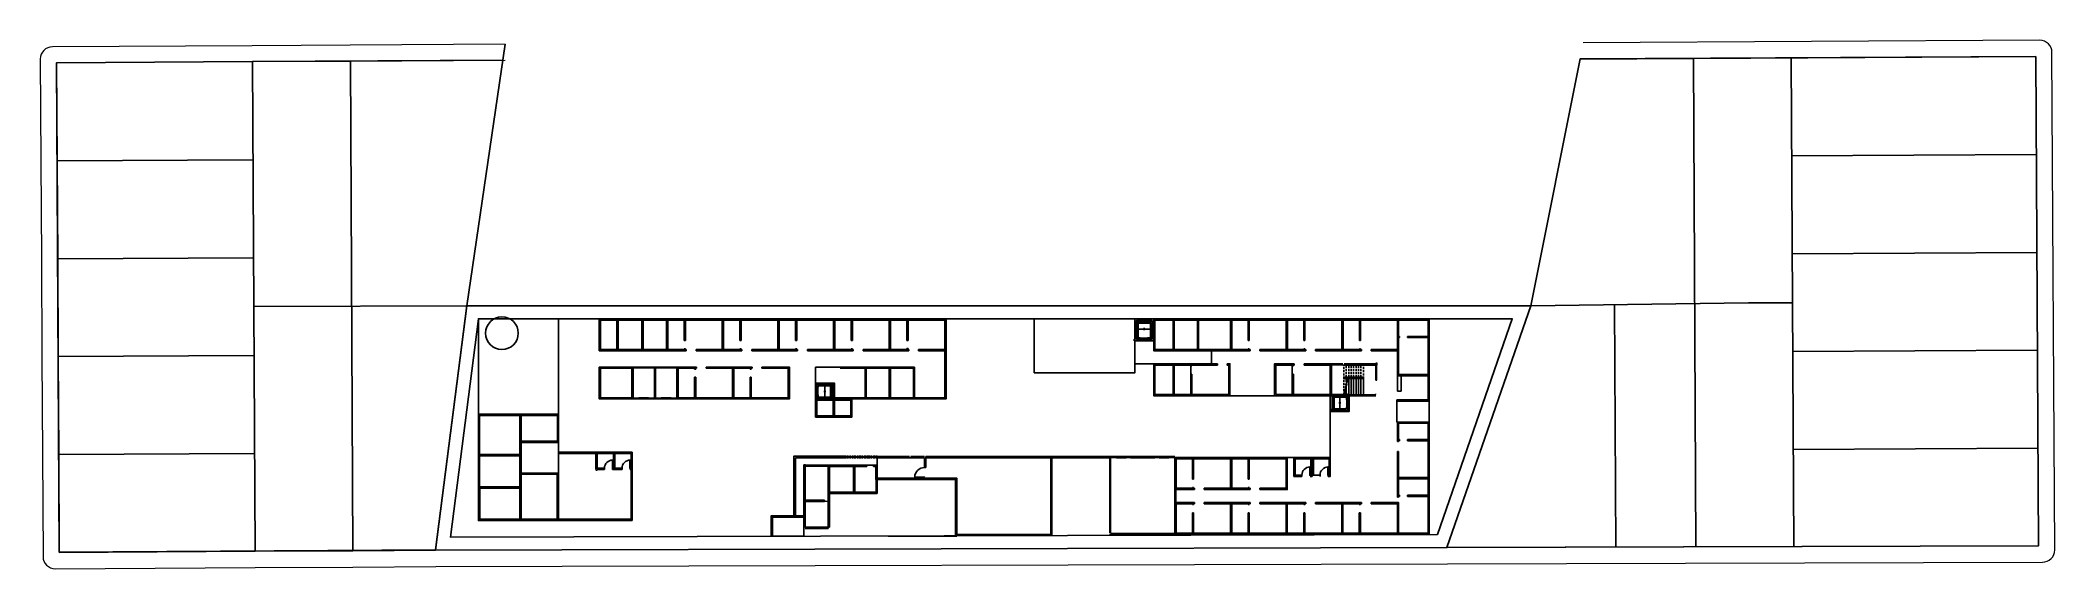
# Model space of a CAD drawing. Header units: centimetres. Extents: x 0 to 1311401, y -389375 to 85618.
# Drawn here: x 640835 to 665453, y -236007 to -229550 of the extents above; entities that cross this region are included whole.
import ezdxf

# ---------------------------------------------------------------- set-up
doc = ezdxf.new("R2010")
doc.units = ezdxf.units.CM
doc.header["$LTSCALE"] = 4
for name, pattern in [('DASHED2', [9.525, 6.35, -3.175]), ('HIDDEN', [9.525, 6.35, -3.175]), ('LTYPE_4', [112.5, 56.25, -56.25]), ('LTYPE_6', [168.75, 112.5, -28.125, 0, -28.125])]:
    doc.linetypes.add(name, pattern=pattern)
for name, color, linetype in [('0.1', 1, 'Continuous'), ('0.2', 2, 'Continuous'), ('0.4', 4, 'Continuous'), ('0.6', 6, 'Continuous'), ('02-CONT', 2, 'Continuous'), ('04', 254, 'Continuous'), ('08', 8, 'Continuous'), ('LIMITE-L', 7, 'Continuous')]:
    doc.layers.add(name, color=color, linetype=linetype)
doc.layers.add('K-ALINHAMENTO', color=10, linetype='Continuous', lineweight=9)
doc.layers.add('P-MEIOFIO', color=171, linetype='Continuous', lineweight=9)

# ---------------------------------------------------------------- blocks, each defined once
blk = doc.blocks.new('1_00e-flat-4')
at = {"color": 1}
blk.add_arc((28, -52), 100, 90, 180, dxfattribs=at)
at = {"layer": '02-CONT'}
blk.add_lwpolyline([(28, -52), (25, -52), (25, 48), (28, 48)], close=True, dxfattribs=at)

msp = doc.modelspace()

# ---------------------------------------------------------------- linework, layer by layer
at = {"color": 1}
msp.add_lwpolyline([(659650.548, -229779.706), (665220.33, -229749.336), (665252.936, -235729.092), (658029.975, -235748.838)], dxfattribs=at)
at = {"color": 1, "ltscale": 0.05}
msp.add_lwpolyline([(656819.345, -233679.853), (656795.184, -233755.341), (656804.375, -233763.15), (656784.354, -233756.75), (656792.453, -233763.885), (656769.691, -233880.094)], dxfattribs=at)
at = {"layer": '0.1'}
for p, q in [((650309.19, -233542.957), (650309.19, -233932.957)), ((650309.19, -233542.957), (650609.19, -233542.957)), ((650609.19, -233542.957), (650914.179, -233542.957)), ((650609.19, -233557.957), (650914.179, -233557.957)), ((650309.19, -233778.457), (650309.19, -233930.457)), ((650523.532, -233767.957), (650523.532, -233867.957)), ((657004.365, -233668.266), (656764.365, -233668.266)), ((657004.365, -233683.266), (656764.365, -233683.266)), ((657419.365, -233647.941), (657419.365, -233839.115)), ((657464.365, -233839.115), (657419.365, -233839.115)), ((657464.365, -233647.941), (657464.365, -233839.115)), ((648149.02, -233918.007), (648269.02, -233918.007)), ((648149.02, -233933.007), (648339.02, -233933.007)), ((648424.02, -233918.007), (648544.02, -233918.007)), ((648424.02, -233933.007), (648614.02, -233933.007)), ((656829.365, -234046.733), (656829.365, -233894.733)), ((648069.154, -234583.087), (647169.154, -234583.087)), ((648069.154, -234598.087), (647169.154, -234598.087)), ((647779.225, -234584.726), (647699.225, -234584.726)), ((647699.225, -234599.726), (647779.225, -234599.726)), ((647994.225, -234584.726), (647914.225, -234584.726)), ((647914.225, -234599.726), (647994.225, -234599.726)), ((648069.333, -235418.527), (648069.189, -234584.726)), ((648054.333, -235418.53), (648054.225, -234794.726)), ((650682, -234651.616), (650064, -234651.616)), ((651062, -234741.616), (650167.194, -234741.616)), ((650662, -234651.616), (650662, -234631.616)), ((650682, -234651.616), (650682, -234631.616)), ((650692, -234651.616), (650692, -234631.616)), ((650712, -234651.616), (650692, -234651.616)), ((650712, -234651.616), (650712, -234631.616)), ((650722, -234651.616), (650722, -234631.616)), ((650742, -234651.616), (650722, -234651.616)), ((650742, -234651.616), (650742, -234631.616)), ((650752, -234651.616), (650752, -234631.616)), ((650772, -234651.616), (650752, -234651.616)), ((650772, -234651.616), (650772, -234631.616)), ((650788.36, -234847.698), (650773.36, -234847.698)), ((650782, -234651.616), (650782, -234631.616)), ((650802, -234651.616), (650782, -234651.616)), ((650802, -234651.616), (650802, -234631.616)), ((650812, -234651.616), (650812, -234631.616)), ((650832, -234651.616), (650812, -234651.616)), ((650832, -234651.616), (650832, -234631.616)), ((650842, -234651.616), (650842, -234631.616)), ((650862, -234651.616), (650842, -234651.616)), ((650862, -234651.616), (650862, -234631.616)), ((650872, -234651.616), (650872, -234631.616)), ((650892, -234651.616), (650872, -234651.616)), ((650892, -234651.616), (650892, -234631.616)), ((650902, -234651.616), (650902, -234631.616)), ((650922, -234651.616), (650902, -234651.616)), ((650922, -234651.616), (650922, -234631.616)), ((650932, -234651.616), (650932, -234631.616)), ((650972, -234651.616), (650932, -234651.616)), ((650952, -234651.616), (650952, -234631.616)), ((650952, -234651.616), (650952, -234631.616)), ((650972, -234651.616), (650972, -234631.616)), ((650982, -234651.616), (650982, -234631.616)), ((651002, -234651.616), (650982, -234651.616)), ((651002, -234651.616), (651002, -234631.616)), ((651012, -234651.616), (651012, -234631.616)), ((651032, -234651.616), (651012, -234651.616)), ((651032, -234651.616), (651032, -234631.616)), ((651042, -234651.616), (651042, -234631.616)), ((651062, -234651.616), (651042, -234651.616)), ((651062, -234651.616), (651062, -234631.616)), ((652397.699, -234636.698), (651656.387, -234636.698)), ((651656.387, -234651.698), (652397.699, -234651.698)), ((652657.699, -234636.698), (652457.699, -234636.698)), ((652457.699, -234651.698), (652657.699, -234651.698)), ((652907.699, -234636.698), (652707.699, -234636.698)), ((652707.699, -234651.698), (652907.699, -234651.698)), ((653157.699, -234636.698), (652957.699, -234636.698)), ((652957.699, -234651.698), (653157.699, -234651.698)), ((653986.865, -234636.698), (654106.865, -234636.698)), ((653986.865, -234651.698), (654106.865, -234651.698)), ((654156.865, -234636.698), (654456.865, -234636.698)), ((654456.865, -234651.698), (654156.865, -234651.698)), ((654506.865, -234636.698), (654626.865, -234636.698)), ((654506.865, -234651.698), (654626.865, -234651.698)), ((656362.365, -234714.44), (656362.365, -234814.44)), ((656377.365, -234814.44), (656377.365, -234714.44)), ((656584.365, -234714.44), (656584.365, -234814.44)), ((656599.365, -234814.44), (656599.365, -234714.44)), ((646696.725, -235363.527), (646696.725, -235063.527)), ((646711.725, -235063.527), (646711.725, -235363.527)), ((646189.319, -235403.527), (648069.333, -235403.527)), ((646189.32, -235418.527), (648069.333, -235418.527)), ((650167.194, -235520.66), (650167.194, -235590.66)), ((650182.194, -235495.644), (650182.194, -235425.644))]:
    msp.add_line(p, q, dxfattribs=at)
at = {"layer": '0.1', "linetype": 'HIDDEN'}
for p, q in [((656764.365, -233683.266), (656764.365, -233518.266)), ((656794.365, -233668.266), (656794.365, -233518.266)), ((656824.365, -233668.266), (656824.365, -233518.266)), ((656854.365, -233668.266), (656854.365, -233518.266)), ((656884.365, -233668.266), (656884.365, -233518.266)), ((656914.365, -233668.266), (656914.365, -233518.266)), ((656944.365, -233668.266), (656944.365, -233518.266)), ((656974.365, -233668.266), (656974.365, -233518.266)), ((657004.365, -233683.266), (657004.365, -233518.266)), ((656764.365, -233878.266), (656764.365, -233683.266)), ((656794.365, -233759.95), (656794.365, -233683.266))]:
    msp.add_line(p, q, dxfattribs=at)
at = {"layer": '0.1'}
for points in [[(647169.32, -235418.527), (647169.154, -232953.087), (646189.154, -232953.087), (646189.32, -235418.527)], [(651504.179, -233542.957), (651504.179, -233932.957), (651904.19, -233932.957), (651904.19, -232953.087)], [(651519.179, -233542.957), (651519.179, -233917.957), (651889.19, -233917.957), (651889.19, -232968.087)], [(654262.352, -233223.087), (654414.352, -233223.087)], [(651063.879, -235071.616), (651063.879, -235061.616)]]:
    msp.add_lwpolyline(points, dxfattribs=at)
for points in [[(648504.19, -233343.803), (647881.244, -233343.803), (647881.244, -232953.803), (648504.19, -232953.803)], [(648489.19, -233328.803), (647896.244, -233328.803), (647896.244, -232968.803), (648489.19, -232968.803)], [(651224.179, -233542.957), (650914.179, -233542.957), (650914.179, -233932.957), (651224.179, -233932.957)], [(651209.179, -233557.957), (650929.179, -233557.957), (650929.179, -233917.957), (651209.179, -233917.957)], [(651519.179, -233542.957), (651209.179, -233542.957), (651209.179, -233932.957), (651519.179, -233932.957)], [(651504.179, -233557.957), (651224.179, -233557.957), (651224.179, -233917.957), (651504.179, -233917.957)], [(650309.19, -233932.957), (650539.19, -233932.957), (650539.19, -234154.957), (650309.19, -234154.957)], [(650324.19, -233947.957), (650524.19, -233947.957), (650524.19, -234139.957), (650324.19, -234139.957)], [(650524.19, -233932.957), (650754.19, -233932.957), (650754.19, -234154.957), (650524.19, -234154.957)], [(650539.19, -233947.957), (650739.19, -233947.957), (650739.19, -234139.957), (650539.19, -234139.957)]]:
    msp.add_lwpolyline(points, close=True, dxfattribs=at)
at = {"layer": '0.2'}
for p, q in [((656794.365, -233878.266), (656794.365, -233759.95)), ((656824.365, -233878.266), (656824.365, -233683.266)), ((656854.365, -233878.266), (656854.365, -233683.266)), ((656884.365, -233878.266), (656884.365, -233683.266)), ((656914.365, -233878.266), (656914.365, -233683.266)), ((656944.365, -233878.266), (656944.365, -233683.266)), ((656974.365, -233878.266), (656974.365, -233683.266)), ((657004.365, -233878.266), (657004.365, -233683.266)), ((652657.699, -234642.698), (652457.699, -234642.698)), ((652457.699, -234645.698), (652657.699, -234645.698)), ((652907.699, -234642.698), (652707.699, -234642.698)), ((652707.699, -234645.698), (652907.699, -234645.698)), ((653157.699, -234642.698), (652957.699, -234642.698)), ((652957.699, -234645.698), (653157.699, -234645.698)), ((653986.865, -234642.698), (654106.865, -234642.698)), ((653986.865, -234645.698), (654106.865, -234645.698)), ((654506.865, -234642.698), (654626.865, -234642.698)), ((654506.865, -234645.698), (654626.865, -234645.698)), ((649782.194, -235608.66), (650167.194, -235608.66)), ((649782.194, -235610.66), (650167.194, -235610.66))]:
    msp.add_line(p, q, dxfattribs=at)
at = {"layer": '0.2', "linetype": 'DASHED2'}
for p, q in [((648149.02, -233924.007), (648269.02, -233924.007)), ((648149.02, -233927.007), (648269.02, -233927.007)), ((648424.02, -233924.007), (648544.02, -233924.007)), ((648424.02, -233927.007), (648544.02, -233927.007)), ((647779.225, -234590.726), (647699.225, -234590.726)), ((647699.225, -234593.726), (647779.225, -234593.726)), ((647994.225, -234590.726), (647914.225, -234590.726)), ((647914.225, -234593.726), (647994.225, -234593.726)), ((656368.365, -234714.44), (656368.365, -234814.44)), ((656371.365, -234814.44), (656371.365, -234714.44)), ((656590.365, -234714.44), (656590.365, -234814.44)), ((656593.365, -234814.44), (656593.365, -234714.44)), ((646702.725, -235363.527), (646702.725, -235063.527)), ((646705.725, -235063.527), (646705.725, -235363.527)), ((651237, -234906.698), (651597, -234906.698)), ((651597, -234909.698), (651237, -234909.698)), ((650173.194, -235425.644), (650173.194, -235495.644)), ((650176.194, -235495.644), (650176.194, -235425.644))]:
    msp.add_line(p, q, dxfattribs=at)
at = {"layer": '0.2'}
for points in [[(652097.699, -234641.698), (652197.699, -234641.698), (652197.699, -234636.698), (652097.699, -234636.698)], [(652297.699, -234641.698), (652197.699, -234641.698), (652197.699, -234636.698), (652297.699, -234636.698)], [(652397.699, -234646.698), (652297.699, -234646.698), (652297.699, -234641.698), (652397.699, -234641.698)], [(654156.865, -234646.698), (654231.865, -234646.698), (654231.865, -234641.698), (654156.865, -234641.698)], [(654231.865, -234641.698), (654306.865, -234641.698), (654306.865, -234636.698), (654231.865, -234636.698)], [(654381.865, -234641.698), (654306.865, -234641.698), (654306.865, -234636.698), (654381.865, -234636.698)], [(654456.865, -234646.698), (654381.865, -234646.698), (654381.865, -234641.698), (654456.865, -234641.698)]]:
    msp.add_lwpolyline(points, close=True, dxfattribs=at)
at = {"layer": '0.4'}
for p, q in [((648187.295, -232968.803), (648187.295, -233328.803)), ((648202.295, -232968.803), (648202.295, -233328.803)), ((655146.046, -233343.445), (655146.046, -233503.266)), ((654441.852, -233503.266), (654211.852, -233503.266)), ((650914.179, -233917.957), (650309.19, -233917.957)), ((650914.179, -233932.957), (650309.19, -233932.957)), ((655373.324, -233893.266), (655919.365, -233893.266)), ((656599.365, -233893.266), (656599.365, -234649.44)), ((657414.111, -233944.115), (657414.111, -234214.44)), ((653197.699, -234636.698), (653899.365, -234636.698)), ((653197.699, -234651.698), (653899.365, -234651.698)), ((655579.365, -234649.44), (654714.365, -234649.44)), ((654714.365, -234649.44), (654714.365, -234677.844)), ((656599.365, -234649.44), (656074.365, -234649.44))]:
    msp.add_line(p, q, dxfattribs=at)
for points in [[(647896.271, -232953.803), (647896.254, -233343.803), (647666.254, -233343.803), (647666.271, -232953.803)], [(647881.271, -232968.803), (647881.254, -233328.803), (647681.254, -233328.803), (647681.271, -232968.803)], [(654211.852, -232953.084), (652981.852, -232953.084), (652981.852, -233613.084), (654211.852, -233613.084)], [(654693.324, -233343.374), (654693.324, -232953.087), (654441.852, -232953.087), (654441.852, -233343.374)], [(654678.324, -233328.374), (654678.324, -232968.087), (654456.852, -232968.087), (654456.852, -233328.374)], [(654990.053, -233343.374), (654990.053, -232953.087), (654678.324, -232953.087), (654678.324, -233343.374)], [(654975.053, -233328.374), (654975.053, -232968.087), (654693.324, -232968.087), (654693.324, -233328.374)], [(654975.053, -233343.445), (654975.053, -232953.266), (655395.023, -232953.266), (655395.023, -233343.445)], [(654990.053, -233328.445), (654990.053, -232968.266), (655380.023, -232968.266), (655380.023, -233328.445)], [(648079.02, -233543.007), (647666.232, -233543.007), (647666.232, -233933.007), (648079.02, -233933.007)], [(648064.02, -233558.007), (647681.232, -233558.007), (647681.232, -233918.007), (648064.02, -233918.007)], [(654693.324, -233893.552), (654693.324, -233503.266), (654441.852, -233503.266), (654441.852, -233893.552)], [(654678.324, -233878.552), (654678.324, -233518.266), (654456.852, -233518.266), (654456.852, -233878.552)], [(646189.293, -234118.527), (646711.699, -234118.527), (646711.699, -234628.527), (646189.293, -234628.527)], [(646204.293, -234133.527), (646696.699, -234133.527), (646696.699, -234613.527), (646204.293, -234613.527)], [(646696.919, -234118.527), (647169.233, -234118.527), (647169.233, -234463.527), (646696.919, -234463.527)], [(646711.919, -234133.527), (647154.233, -234133.527), (647154.233, -234448.527), (646711.919, -234448.527)], [(646189.293, -234613.527), (646711.699, -234613.527), (646711.699, -235023.527), (646189.293, -235023.527)], [(646204.293, -234628.527), (646696.699, -234628.527), (646696.699, -235008.527), (646204.293, -235008.527)], [(646696.725, -235418.527), (647166.725, -235418.527), (647166.725, -234838.527), (646696.725, -234838.527)], [(646711.725, -235403.527), (647151.725, -235403.527), (647151.725, -234853.527), (646711.725, -234853.527)]]:
    msp.add_lwpolyline(points, close=True, dxfattribs=at)
msp.add_circle((646476.369, -233129.559), 200.338, dxfattribs=at)
at = {"layer": '0.6'}
for p, q in [((648704.19, -233218.803), (648719.19, -233218.803)), ((648704.19, -233318.803), (648719.19, -233318.803)), ((648729.19, -233328.803), (648729.19, -233343.803)), ((648849.19, -233328.803), (648849.19, -233343.803)), ((649384.19, -233218.624), (649399.19, -233218.624)), ((649384.19, -233318.624), (649399.19, -233318.624)), ((649409.19, -233328.624), (649409.19, -233343.624)), ((649529.19, -233328.624), (649529.19, -233343.624)), ((650064.19, -233218.445), (650079.19, -233218.445)), ((650064.19, -233318.445), (650079.19, -233318.445)), ((650089.19, -233328.445), (650089.19, -233343.445)), ((650209.19, -233328.445), (650209.19, -233343.445)), ((650744.19, -233218.266), (650759.19, -233218.266)), ((650744.19, -233318.266), (650759.19, -233318.266)), ((650769.19, -233328.266), (650769.19, -233343.266)), ((650889.19, -233328.266), (650889.19, -233343.266)), ((651424.19, -233218.087), (651439.19, -233218.087)), ((651424.19, -233318.087), (651439.19, -233318.087)), ((651449.19, -233328.087), (651449.19, -233343.087)), ((651569.19, -233328.087), (651569.19, -233343.087)), ((655595.023, -233218.266), (655610.023, -233218.266)), ((655595.023, -233318.266), (655610.023, -233318.266)), ((655620.023, -233328.266), (655620.023, -233343.266)), ((655740.023, -233328.266), (655740.023, -233343.266)), ((656275.023, -233218.266), (656290.023, -233218.266)), ((656275.023, -233318.266), (656290.023, -233318.266)), ((656300.023, -233328.266), (656300.023, -233343.266)), ((656420.023, -233328.266), (656420.023, -233343.266)), ((656955.023, -233218.266), (656970.023, -233218.266)), ((656955.023, -233318.266), (656970.023, -233318.266)), ((656980.023, -233328.266), (656980.023, -233343.266)), ((657100.023, -233328.266), (657100.023, -233343.266)), ((657434.444, -233193.266), (657419.444, -233193.266)), ((657434.444, -233313.266), (657419.444, -233313.266)), ((657444.444, -233168.266), (657444.444, -233183.266)), ((657544.444, -233168.266), (657544.444, -233183.266)), ((648364.02, -233558.007), (648364.02, -233543.007)), ((648829.148, -233568.007), (648844.148, -233568.007)), ((648854.148, -233558.007), (648854.148, -233543.007)), ((648974.148, -233558.007), (648974.148, -233543.007)), ((649509.148, -233568.007), (649524.148, -233568.007)), ((649534.148, -233558.007), (649534.148, -233543.007)), ((649654.148, -233558.007), (649654.148, -233543.007)), ((654893.324, -233528.266), (654908.324, -233528.266)), ((655220.284, -233518.266), (655220.284, -233503.266)), ((655340.284, -233518.266), (655340.284, -233503.266)), ((656134.365, -233528.266), (656149.365, -233528.266)), ((656159.365, -233518.266), (656159.365, -233503.266)), ((656279.365, -233518.266), (656279.365, -233503.266)), ((648829.148, -233668.007), (648844.148, -233668.007)), ((649509.148, -233668.007), (649524.148, -233668.007)), ((654893.324, -233628.266), (654908.324, -233628.266)), ((656134.365, -233628.266), (656149.365, -233628.266)), ((650324.19, -233932.957), (650504.19, -233932.957)), ((656814.365, -233892.233), (656634.365, -233892.233)), ((647699.225, -234599.726), (647699.225, -234584.726)), ((647779.225, -234599.726), (647779.225, -234584.726)), ((647914.225, -234599.726), (647914.225, -234584.726)), ((647994.225, -234599.726), (647994.225, -234584.726)), ((657434.365, -234454.44), (657419.365, -234454.44)), ((657434.365, -234574.44), (657419.365, -234574.44)), ((657444.365, -234429.44), (657444.365, -234444.44)), ((657544.365, -234429.44), (657544.365, -234444.44)), ((647624.225, -234804.726), (647639.225, -234804.726)), ((647729.225, -234779.726), (647729.225, -234794.726)), ((647829.225, -234779.726), (647829.225, -234794.726)), ((647944.225, -234779.726), (647944.225, -234794.726)), ((648044.225, -234779.726), (648044.225, -234794.726)), ((650937, -234741.616), (650937, -234756.616)), ((651017.613, -234741.616), (651017.613, -234756.616)), ((651037, -234741.616), (651037, -234756.616)), ((651472, -234651.698), (651457, -234651.698)), ((651641.387, -234770.698), (651656.387, -234770.698)), ((652397.699, -234651.698), (652397.699, -234636.698)), ((652457.699, -234651.698), (652457.699, -234636.698)), ((652657.699, -234651.698), (652657.699, -234636.698)), ((652707.699, -234651.698), (652707.699, -234636.698)), ((652907.699, -234651.698), (652907.699, -234636.698)), ((652957.699, -234651.698), (652957.699, -234636.698)), ((656362.365, -234814.44), (656377.365, -234814.44)), ((656584.365, -234714.44), (656599.365, -234714.44)), ((656584.365, -234814.44), (656599.365, -234814.44)), ((646686.725, -235023.527), (646686.725, -235008.527)), ((646686.725, -235023.527), (646686.725, -235008.527)), ((646696.725, -235063.527), (646711.725, -235063.527)), ((650464, -234961.616), (650479, -234961.616)), ((650774, -234961.616), (650789, -234961.616)), ((650775.879, -235071.616), (650775.879, -235086.616)), ((650869.879, -235071.616), (650869.879, -235086.616)), ((650869.879, -235071.616), (650869.879, -235086.616)), ((651047, -234915.698), (651062, -234915.698)), ((651048.879, -235061.616), (651063.879, -235061.616)), ((651237, -234900.698), (651237, -234915.698)), ((654914.365, -234914.44), (654929.365, -234914.44)), ((654914.365, -235014.44), (654929.365, -235014.44)), ((654939.365, -235024.44), (654939.365, -235039.44)), ((655059.365, -235024.44), (655059.365, -235039.44)), ((655594.365, -234914.44), (655609.365, -234914.44)), ((655594.365, -235014.44), (655609.365, -235014.44)), ((655619.365, -235024.44), (655619.365, -235039.44)), ((655739.365, -235024.44), (655739.365, -235039.44)), ((656252.365, -234864.44), (656252.365, -234879.44)), ((656474.365, -234864.44), (656474.365, -234879.44)), ((656574.365, -234864.44), (656574.365, -234879.44)), ((650180.388, -235168.698), (650180.388, -235183.698)), ((650180.388, -235183.698), (650180.388, -235168.698)), ((650417.194, -235185.644), (650417.194, -235170.644)), ((654914.365, -235224.44), (654929.365, -235224.44)), ((654914.365, -235324.44), (654929.365, -235324.44)), ((654939.365, -235214.44), (654939.365, -235199.44)), ((655059.365, -235214.44), (655059.365, -235199.44)), ((655594.365, -235224.44), (655609.365, -235224.44)), ((655594.365, -235324.44), (655609.365, -235324.44)), ((655619.365, -235214.44), (655619.365, -235199.44)), ((655739.365, -235214.44), (655739.365, -235199.44)), ((656274.365, -235224.44), (656289.365, -235224.44)), ((656274.365, -235324.44), (656289.365, -235324.44)), ((656299.365, -235214.44), (656299.365, -235199.44)), ((656419.365, -235214.44), (656419.365, -235199.44)), ((656954.365, -235224.44), (656969.365, -235224.44)), ((656954.365, -235324.44), (656969.365, -235324.44)), ((656979.365, -235214.44), (656979.365, -235199.44)), ((657099.365, -235214.44), (657099.365, -235199.44)), ((657434.365, -235134.44), (657419.365, -235134.44)), ((657434.365, -235254.44), (657419.365, -235254.44)), ((657444.365, -235109.44), (657444.365, -235124.44)), ((657544.365, -235109.44), (657544.365, -235124.44)), ((646696.725, -235363.527), (646711.725, -235363.527)), ((650182.194, -235425.644), (650167.194, -235425.644)), ((650182.194, -235495.644), (650167.194, -235495.644)), ((649782.194, -235595.66), (649782.194, -235610.66))]:
    msp.add_line(p, q, dxfattribs=at)
at = {"layer": '0.6', "lineweight": 9}
for p, q in [((657154.365, -233493.266), (657169.365, -233493.266)), ((656814.365, -233867.233), (656829.365, -233867.233)), ((657154.365, -233703.266), (657169.365, -233703.266)), ((648149.02, -233918.007), (648149.02, -233933.007)), ((648269.02, -233918.007), (648269.02, -233933.007)), ((648424.02, -233918.007), (648424.02, -233933.007)), ((648544.02, -233918.007), (648544.02, -233933.007)), ((653986.865, -234651.698), (653986.865, -234636.698)), ((654106.865, -234651.698), (654106.865, -234636.698)), ((654156.865, -234651.698), (654156.865, -234636.698)), ((654456.865, -234651.698), (654456.865, -234636.698)), ((654506.865, -234651.698), (654506.865, -234636.698)), ((654626.865, -234651.698), (654626.865, -234636.698)), ((654714.365, -235169.404), (654699.365, -235169.404)), ((654714.365, -235169.404), (654699.365, -235169.404))]:
    msp.add_line(p, q, dxfattribs=at)
at = {"layer": '0.6'}
for points in [[(648704.19, -233343.803), (648489.19, -233343.803), (648489.19, -232953.803), (648704.19, -232953.803)], [(648704.19, -233328.803), (648504.19, -233328.803), (648504.19, -232968.803), (648704.19, -232968.803)], [(648849.19, -233343.803), (649184.19, -233343.803), (649184.19, -232953.803), (648704.19, -232953.803), (648704.19, -233218.803)], [(648849.19, -233328.803), (649169.19, -233328.803), (649169.19, -232968.803), (648719.19, -232968.803), (648719.19, -233218.803)], [(649384.19, -233343.624), (649169.19, -233343.624), (649169.19, -232953.624), (649384.19, -232953.624)], [(649384.19, -233328.624), (649184.19, -233328.624), (649184.19, -232968.624), (649384.19, -232968.624)], [(649529.19, -233343.624), (649864.19, -233343.624), (649864.19, -232953.624), (649384.19, -232953.624), (649384.19, -233218.624)], [(649529.19, -233328.624), (649849.19, -233328.624), (649849.19, -232968.624), (649399.19, -232968.624), (649399.19, -233218.624)], [(650064.19, -233343.445), (649849.19, -233343.445), (649849.19, -232953.445), (650064.19, -232953.445)], [(650064.19, -233328.445), (649864.19, -233328.445), (649864.19, -232968.445), (650064.19, -232968.445)], [(650209.19, -233343.445), (650544.19, -233343.445), (650544.19, -232953.445), (650064.19, -232953.445), (650064.19, -233218.445)], [(650209.19, -233328.445), (650529.19, -233328.445), (650529.19, -232968.445), (650079.19, -232968.445), (650079.19, -233218.445)], [(650744.19, -233343.266), (650529.19, -233343.266), (650529.19, -232953.266), (650744.19, -232953.266)], [(650744.19, -233328.266), (650544.19, -233328.266), (650544.19, -232968.266), (650744.19, -232968.266)], [(650889.19, -233343.266), (651224.19, -233343.266), (651224.19, -232953.266), (650744.19, -232953.266), (650744.19, -233218.266)], [(650889.19, -233328.266), (651209.19, -233328.266), (651209.19, -232968.266), (650759.19, -232968.266), (650759.19, -233218.266)], [(651424.19, -233343.087), (651209.19, -233343.087), (651209.19, -232953.087), (651424.19, -232953.087)], [(651424.19, -233328.087), (651224.19, -233328.087), (651224.19, -232968.087), (651424.19, -232968.087)], [(651569.19, -233343.087), (651904.19, -233343.087), (651904.19, -232953.087), (651424.19, -232953.087), (651424.19, -233218.087)], [(651569.19, -233328.087), (651889.19, -233328.087), (651889.19, -232968.087), (651439.19, -232968.087), (651439.19, -233218.087)], [(654204.352, -233203.087), (654211.852, -233203.087), (654211.852, -232973.087)], [(654414.352, -233223.087), (654441.852, -233223.087), (654441.852, -232953.087), (654211.852, -232953.087)], [(654231.852, -233203.087), (654231.852, -232973.087)], [(654421.852, -232973.087), (654231.852, -232973.087), (654231.852, -233203.087), (654262.352, -233203.087)], [(654414.352, -233203.087), (654421.852, -233203.087), (654421.852, -232973.087)], [(655595.023, -233343.266), (655380.023, -233343.266), (655380.023, -232953.266), (655595.023, -232953.266)], [(655595.023, -233328.266), (655395.023, -233328.266), (655395.023, -232968.266), (655595.023, -232968.266)], [(655740.023, -233343.266), (656075.023, -233343.266), (656075.023, -232953.266), (655595.023, -232953.266), (655595.023, -233218.266)], [(655740.023, -233328.266), (656060.023, -233328.266), (656060.023, -232968.266), (655610.023, -232968.266), (655610.023, -233218.266)], [(656275.023, -233343.266), (656060.023, -233343.266), (656060.023, -232953.266), (656275.023, -232953.266)], [(656275.023, -233328.266), (656075.023, -233328.266), (656075.023, -232968.266), (656275.023, -232968.266)], [(656420.023, -233343.266), (656755.023, -233343.266), (656755.023, -232953.266), (656275.023, -232953.266), (656275.023, -233218.266)], [(656420.023, -233328.266), (656740.023, -233328.266), (656740.023, -232968.266), (656290.023, -232968.266), (656290.023, -233218.266)], [(656955.023, -233343.266), (656740.023, -233343.266), (656740.023, -232953.266), (656955.023, -232953.266)], [(656955.023, -233328.266), (656755.023, -233328.266), (656755.023, -232968.266), (656955.023, -232968.266)], [(657100.023, -233343.266), (657435.023, -233343.266), (657435.023, -232953.266), (656955.023, -232953.266), (656955.023, -233218.266)], [(657100.023, -233328.266), (657420.023, -233328.266), (657420.023, -232968.266), (656970.023, -232968.266), (656970.023, -233218.266)], [(657419.444, -233168.266), (657419.444, -232953.266), (657809.444, -232953.266), (657809.444, -233168.266)], [(657434.444, -233168.266), (657434.444, -232968.266), (657794.444, -232968.266), (657794.444, -233168.266)], [(648704.19, -233318.803), (648704.19, -233343.803), (648729.19, -233343.803)], [(648719.19, -233318.803), (648719.19, -233328.803), (648729.19, -233328.803)], [(649384.19, -233318.624), (649384.19, -233343.624), (649409.19, -233343.624)], [(649399.19, -233318.624), (649399.19, -233328.624), (649409.19, -233328.624)], [(650064.19, -233318.445), (650064.19, -233343.445), (650089.19, -233343.445)], [(650079.19, -233318.445), (650079.19, -233328.445), (650089.19, -233328.445)], [(650744.19, -233318.266), (650744.19, -233343.266), (650769.19, -233343.266)], [(650759.19, -233318.266), (650759.19, -233328.266), (650769.19, -233328.266)], [(651424.19, -233318.087), (651424.19, -233343.087), (651449.19, -233343.087)], [(651439.19, -233318.087), (651439.19, -233328.087), (651449.19, -233328.087)], [(654204.352, -233223.087), (654231.852, -233223.087)], [(654211.852, -233223.087), (654262.352, -233223.087)], [(655595.023, -233318.266), (655595.023, -233343.266), (655620.023, -233343.266)], [(655610.023, -233318.266), (655610.023, -233328.266), (655620.023, -233328.266)], [(656275.023, -233318.266), (656275.023, -233343.266), (656300.023, -233343.266)], [(656290.023, -233318.266), (656290.023, -233328.266), (656300.023, -233328.266)], [(656955.023, -233318.266), (656955.023, -233343.266), (656980.023, -233343.266)], [(656970.023, -233318.266), (656970.023, -233328.266), (656980.023, -233328.266)], [(657444.444, -233168.266), (657419.444, -233168.266), (657419.444, -233193.266)], [(657419.444, -233313.266), (657419.444, -233648.266), (657809.444, -233648.266), (657809.444, -233168.266), (657544.444, -233168.266)], [(657444.444, -233183.266), (657434.444, -233183.266), (657434.444, -233193.266)], [(657434.444, -233313.266), (657434.444, -233633.266), (657794.444, -233633.266), (657794.444, -233183.266), (657544.444, -233183.266)], [(648339.02, -233543.007), (648364.02, -233543.007)], [(648339.02, -233918.007), (648339.02, -233558.007)], [(648829.148, -233543.007), (648614.148, -233543.007), (648614.148, -233933.007), (648829.148, -233933.007)], [(648829.148, -233558.007), (648629.148, -233558.007), (648629.148, -233918.007), (648829.148, -233918.007)], [(648829.148, -233568.007), (648829.148, -233543.007), (648854.148, -233543.007)], [(648974.148, -233543.007), (649309.148, -233543.007), (649309.148, -233933.007), (648829.148, -233933.007), (648829.148, -233668.007)], [(648844.148, -233568.007), (648844.148, -233558.007), (648854.148, -233558.007)], [(648974.148, -233558.007), (649294.148, -233558.007), (649294.148, -233918.007), (648844.148, -233918.007), (648844.148, -233668.007)], [(649509.148, -233543.007), (649294.148, -233543.007), (649294.148, -233933.007), (649509.148, -233933.007)], [(649509.148, -233558.007), (649309.148, -233558.007), (649309.148, -233918.007), (649509.148, -233918.007)], [(649509.148, -233568.007), (649509.148, -233543.007), (649534.148, -233543.007)], [(649654.148, -233543.007), (649989.148, -233543.007), (649989.148, -233933.007), (649509.148, -233933.007), (649509.148, -233668.007)], [(649524.148, -233568.007), (649524.148, -233558.007), (649534.148, -233558.007)], [(649654.148, -233558.007), (649974.148, -233558.007), (649974.148, -233918.007), (649524.148, -233918.007), (649524.148, -233668.007)], [(654893.324, -233503.266), (654678.324, -233503.266), (654678.324, -233893.266), (654893.324, -233893.266)], [(654893.324, -233518.266), (654693.324, -233518.266), (654693.324, -233878.266), (654893.324, -233878.266)], [(654893.324, -233528.266), (654893.324, -233503.266), (655220.284, -233503.266)], [(655340.284, -233503.266), (655373.324, -233503.266), (655373.324, -233893.266), (654893.324, -233893.266), (654893.324, -233528.266)], [(654908.324, -233528.266), (654908.324, -233518.266), (655220.284, -233518.266)], [(655340.284, -233518.266), (655358.324, -233518.266), (655358.324, -233878.266), (654908.324, -233878.266), (654908.324, -233628.266)], [(656134.365, -233503.266), (655919.365, -233503.266), (655919.365, -233893.266), (656134.365, -233893.266)], [(656134.365, -233518.266), (655934.365, -233518.266), (655934.365, -233878.266), (656134.365, -233878.266)], [(656134.365, -233528.266), (656134.365, -233503.266), (656159.365, -233503.266)], [(656279.365, -233503.266), (656614.365, -233503.266), (656614.365, -233893.266), (656134.365, -233893.266), (656134.365, -233528.266)], [(656149.365, -233528.266), (656149.365, -233518.266), (656159.365, -233518.266)], [(656279.365, -233518.266), (656599.365, -233518.266), (656599.365, -233878.266), (656149.365, -233878.266), (656149.365, -233628.266)], [(656752.365, -233518.266), (657154.365, -233518.266)], [(657169.365, -233518.266), (657169.365, -233493.266)], [(650309.19, -233947.957), (650539.19, -233947.957), (650539.19, -233737.957), (650309.19, -233737.957), (650309.19, -233778.457)], [(650539.19, -233737.957), (650309.19, -233737.957), (650309.19, -233778.457)], [(650524.19, -233772.557), (650524.19, -233752.957), (650324.19, -233752.957), (650324.19, -233778.457)], [(650524.19, -233752.957), (650524.19, -233932.957)], [(657809.314, -234071.977), (657809.314, -233633.266), (657419.365, -233632.641)], [(657419.365, -233632.965), (657419.365, -233647.965)], [(657794.314, -233944.417), (657794.314, -233648.242), (657419.365, -233647.641)], [(657591.365, -233647.965), (657419.365, -233647.965)], [(657634.365, -233632.965), (657434.365, -233632.965)], [(657809.314, -233633.266), (657649.365, -233632.965)], [(657809.314, -235589.441), (657809.314, -233861.07), (657807.314, -233861.07)], [(650309.19, -233930.457), (650309.19, -233947.957)], [(650324.19, -233930.457), (650324.19, -233932.957), (650524.19, -233932.957)], [(650484.59, -233932.957), (650479.59, -233932.957)], [(656599.365, -234087.233), (656829.365, -234087.233), (656829.365, -234046.733)], [(656814.365, -233877.233), (656614.365, -233877.233)], [(656814.365, -233894.733), (656814.365, -233892.233), (656614.365, -233892.233)], [(656614.365, -234052.633), (656614.365, -234072.233), (656814.365, -234072.233), (656814.365, -234046.733)], [(656653.965, -233892.233), (656658.965, -233892.233)], [(656829.365, -233894.733), (656829.365, -233877.233)], [(657794.29, -233959.416), (657414.087, -233959.115)], [(657794.314, -233944.417), (657414.111, -233944.115)], [(657419.365, -234429.44), (657419.365, -234214.44), (657809.365, -234214.44), (657809.365, -234429.44)], [(657434.365, -234429.44), (657434.365, -234229.44), (657794.365, -234229.44), (657794.365, -234429.44)], [(647699.225, -234584.726), (647624.225, -234584.726)], [(647624.225, -234599.726), (647624.225, -234794.726)], [(647699.225, -234599.726), (647639.225, -234599.726), (647639.225, -234779.726), (647729.225, -234779.726)], [(647639.225, -234779.726), (647639.225, -234599.726)], [(647854.225, -234584.726), (647779.225, -234584.726)], [(647829.225, -234779.726), (647839.225, -234779.726), (647839.225, -234599.726), (647779.225, -234599.726)], [(647914.225, -234584.726), (647839.225, -234584.726)], [(647839.225, -234599.726), (647839.225, -234779.726)], [(647914.225, -234599.726), (647854.225, -234599.726), (647854.225, -234779.726), (647944.225, -234779.726)], [(647854.225, -234779.726), (647854.225, -234599.726)], [(648069.225, -234584.726), (647994.225, -234584.726)], [(648044.225, -234779.726), (648054.225, -234779.726), (648054.225, -234599.726), (647994.225, -234599.726)], [(648054.225, -234599.726), (648054.225, -234779.726)], [(648069.225, -234794.726), (648069.225, -234599.726)], [(657444.365, -234429.44), (657419.365, -234429.44), (657419.365, -234454.44)], [(657419.365, -234574.44), (657419.365, -234909.44), (657809.365, -234909.44), (657809.365, -234429.44), (657544.365, -234429.44)], [(657444.365, -234444.44), (657434.365, -234444.44), (657434.365, -234454.44)], [(657434.365, -234574.44), (657434.365, -234894.44), (657794.365, -234894.44), (657794.365, -234444.44), (657544.365, -234444.44)], [(647639.225, -234794.726), (647729.225, -234794.726)], [(647639.225, -234804.726), (647639.225, -234794.726)], [(647829.225, -234794.726), (647854.225, -234794.726)], [(647839.225, -234794.726), (647944.225, -234794.726)], [(648044.225, -234794.726), (648069.225, -234794.726)], [(650682, -234631.616), (650044, -234631.616), (650044, -235360.66)], [(650064, -234651.616), (650064, -235360.66)], [(650167.194, -234739.67), (650187.194, -234739.67)], [(650167.194, -234739.67), (650167.194, -234739.67), (650167.194, -235198.698)], [(650464, -234741.616), (650182.194, -234739.67)], [(650182.194, -234754.67), (650464, -234756.616)], [(650464, -234961.616), (650464, -234756.616), (650182.194, -234754.67), (650182.194, -235183.698), (650464, -235185.644), (650464, -235175.644)], [(650459, -234741.616), (650484, -234741.616)], [(650464, -234741.616), (650464, -234741.616), (650464, -235515.644)], [(650464, -234851.616), (650464, -235500.644)], [(650479, -234961.616), (650479, -234741.616)], [(650774, -234741.616), (650479, -234741.616)], [(650479, -234756.616), (650774, -234756.616)], [(650774, -234961.616), (650774, -234756.616), (650479, -234756.616), (650479, -235500.644)], [(650712, -234631.616), (650692, -234631.616)], [(650742, -234631.616), (650722, -234631.616)], [(650772, -234631.616), (650752, -234631.616)], [(650774, -235005.698), (650774, -234756.616), (650769, -234756.616)], [(650937, -234741.616), (650774, -234741.616)], [(650774, -234851.616), (650774, -235071.616)], [(650802, -234631.616), (650782, -234631.616)], [(650789, -235071.616), (650789, -234741.616)], [(650789, -235005.698), (650789, -234756.616)], [(650937, -234756.616), (650789, -234756.616)], [(650832, -234631.616), (650812, -234631.616)], [(650862, -234631.616), (650842, -234631.616)], [(650892, -234631.616), (650872, -234631.616)], [(650922, -234631.616), (650902, -234631.616)], [(650972, -234631.616), (650932, -234631.616)], [(651002, -234631.616), (650982, -234631.616)], [(651032, -234631.616), (651012, -234631.616)], [(651017.613, -234741.616), (651062, -234741.616)], [(651017.613, -234756.616), (651062, -234756.616)], [(651047, -234741.616), (651037, -234741.616)], [(651047, -234915.698), (651047, -234756.616), (651037, -234756.616)], [(651062, -234631.616), (651042, -234631.616)], [(651047, -234756.616), (651047, -234915.698)], [(651457, -234636.616), (651062, -234636.616)], [(651457, -234651.698), (651457, -234651.616), (651062, -234651.616), (651062, -234790.698)], [(651062, -234731.616), (651062, -234741.616)], [(651062, -234915.698), (651062, -234741.616)], [(651472, -234636.698), (651472, -234636.616)], [(651472, -234636.616), (651472, -234636.698), (651641.387, -234636.698)], [(651472, -234651.698), (651641.387, -234651.698)], [(651641.387, -234651.698), (651641.387, -234770.698)], [(651656.387, -234636.698), (651656.387, -234770.698)], [(652035.266, -235602.374), (653198.168, -235602.374), (653197.699, -234636.698), (653157.699, -234636.698)], [(652035.266, -235587.374), (653183.168, -235587.374), (653182.699, -234651.698), (653157.699, -234651.698)], [(652457.699, -234636.698), (652397.699, -234636.698)], [(652457.699, -234651.698), (652397.699, -234651.698)], [(652707.699, -234636.698), (652657.699, -234636.698)], [(652707.699, -234651.698), (652657.699, -234651.698)], [(652957.699, -234636.698), (652907.699, -234636.698)], [(652957.699, -234651.698), (652907.699, -234651.698)], [(654914.365, -235039.44), (654699.365, -235039.44), (654699.365, -234649.44), (654914.365, -234649.44)], [(654914.365, -235024.44), (654714.365, -235024.44), (654714.365, -234664.44), (654914.365, -234664.44)], [(655059.365, -235039.44), (655394.365, -235039.44), (655394.365, -234649.44), (654914.365, -234649.44), (654914.365, -234914.44)], [(655059.365, -235024.44), (655379.365, -235024.44), (655379.365, -234664.44), (654929.365, -234664.44), (654929.365, -234914.44)], [(655594.365, -235039.44), (655379.365, -235039.44), (655379.365, -234649.44), (655594.365, -234649.44)], [(655594.365, -235024.44), (655394.365, -235024.44), (655394.365, -234664.44), (655594.365, -234664.44)], [(655739.365, -235039.44), (656074.365, -235039.44), (656074.365, -234649.44), (655594.365, -234649.44), (655594.365, -234914.44)], [(655739.365, -235024.44), (656059.365, -235024.44), (656059.365, -234664.44), (655609.365, -234664.44), (655609.365, -234914.44)], [(656377.365, -234649.44), (656155.365, -234649.44), (656155.365, -234879.44), (656252.365, -234879.44)], [(656377.365, -234714.44), (656377.365, -234649.44), (656155.365, -234649.44)], [(656362.365, -234714.44), (656362.365, -234664.44), (656170.365, -234664.44), (656170.365, -234864.44), (656252.365, -234864.44)], [(656219.212, -234649.44), (656280.712, -234649.44)], [(656352.365, -234864.44), (656362.365, -234864.44), (656362.365, -234814.44)], [(656352.365, -234879.44), (656377.365, -234879.44), (656377.365, -234814.44)], [(656599.365, -234714.44), (656599.365, -234649.44), (656377.365, -234649.44)], [(656584.365, -234714.44), (656584.365, -234664.44), (656392.365, -234664.44), (656392.365, -234864.44), (656474.365, -234864.44)], [(656441.212, -234649.44), (656502.712, -234649.44)], [(656574.365, -234864.44), (656584.365, -234864.44), (656584.365, -234814.44)], [(656574.365, -234879.44), (656599.365, -234879.44), (656599.365, -234814.44)], [(646189.32, -235008.527), (646189.32, -235418.527), (646519.32, -235418.527)], [(646189.32, -235008.527), (646189.32, -235023.527)], [(646661.725, -235008.527), (646189.32, -235008.527)], [(646204.32, -235023.527), (646676.725, -235023.527)], [(646686.725, -235023.527), (646204.32, -235023.527), (646204.32, -235403.527)], [(646686.725, -235008.527), (646676.725, -235008.527)], [(646696.725, -235008.527), (646686.725, -235008.527)], [(646696.725, -235023.527), (646686.725, -235023.527)], [(646696.725, -235063.527), (646696.725, -235023.527)], [(650479, -235071.616), (650774, -235071.616), (650774, -235061.616)], [(650775.879, -235086.616), (650479, -235086.616)], [(650775.879, -235086.616), (650869.879, -235086.616)], [(650790.879, -235071.616), (650869.879, -235071.616)], [(650869.879, -235071.616), (651048.879, -235071.616), (651048.879, -235061.616)], [(650869.879, -235086.616), (651063.879, -235086.616)], [(651047, -234915.698), (651237, -234915.698)], [(651048.879, -234915.698), (651048.879, -235071.616)], [(651062, -234900.698), (651237, -234900.698)], [(651063.879, -234915.698), (651063.879, -235086.616)], [(652035.266, -235608.515), (652035.266, -234900.698), (651237, -234900.698)], [(652020.266, -235608.515), (652020.266, -234915.698), (651237, -234915.698)], [(654914.365, -235014.44), (654914.365, -235039.44), (654939.365, -235039.44)], [(654929.365, -235014.44), (654929.365, -235024.44), (654939.365, -235024.44)], [(655594.365, -235014.44), (655594.365, -235039.44), (655619.365, -235039.44)], [(655609.365, -235014.44), (655609.365, -235024.44), (655619.365, -235024.44)], [(657419.365, -234894.139), (657419.365, -234909.139)], [(657419.365, -235109.44), (657419.365, -234894.44), (657809.365, -234894.44), (657809.365, -235109.44)], [(657434.365, -235109.44), (657434.365, -234909.44), (657794.365, -234909.44), (657794.365, -235109.44)], [(650167.194, -235405.644), (650167.194, -235185.644)], [(650417.194, -235170.644), (650180.388, -235168.698)], [(650200.388, -235183.698), (650180.388, -235183.698)], [(650182.194, -235420.644), (650182.194, -235185.644), (650417.194, -235185.644)], [(650417.194, -235170.644), (650402.194, -235170.644)], [(654914.365, -235199.44), (654699.365, -235199.44), (654699.365, -235589.44), (654914.365, -235589.44)], [(654914.365, -235214.44), (654714.365, -235214.44), (654714.365, -235574.44), (654914.365, -235574.44)], [(654914.365, -235224.44), (654914.365, -235199.44), (654939.365, -235199.44)], [(655059.365, -235199.44), (655394.365, -235199.44), (655394.365, -235589.44), (654914.365, -235589.44), (654914.365, -235324.44)], [(654929.365, -235224.44), (654929.365, -235214.44), (654939.365, -235214.44)], [(655059.365, -235214.44), (655379.365, -235214.44), (655379.365, -235574.44), (654929.365, -235574.44), (654929.365, -235324.44)], [(655594.365, -235199.44), (655379.365, -235199.44), (655379.365, -235589.44), (655594.365, -235589.44)], [(655594.365, -235214.44), (655394.365, -235214.44), (655394.365, -235574.44), (655594.365, -235574.44)], [(655594.365, -235224.44), (655594.365, -235199.44), (655619.365, -235199.44)], [(655739.365, -235199.44), (656074.365, -235199.44), (656074.365, -235589.44), (655594.365, -235589.44), (655594.365, -235324.44)], [(655609.365, -235224.44), (655609.365, -235214.44), (655619.365, -235214.44)], [(655739.365, -235214.44), (656059.365, -235214.44), (656059.365, -235574.44), (655609.365, -235574.44), (655609.365, -235324.44)], [(656274.365, -235199.44), (656059.365, -235199.44), (656059.365, -235589.44), (656274.365, -235589.44)], [(656274.365, -235214.44), (656074.365, -235214.44), (656074.365, -235574.44), (656274.365, -235574.44)], [(656274.365, -235224.44), (656274.365, -235199.44), (656299.365, -235199.44)], [(656419.365, -235199.44), (656754.365, -235199.44), (656754.365, -235589.44), (656274.365, -235589.44), (656274.365, -235324.44)], [(656289.365, -235224.44), (656289.365, -235214.44), (656299.365, -235214.44)], [(656419.365, -235214.44), (656739.365, -235214.44), (656739.365, -235574.44), (656289.365, -235574.44), (656289.365, -235324.44)], [(656954.365, -235199.44), (656739.365, -235199.44), (656739.365, -235589.44), (656954.365, -235589.44)], [(656954.365, -235214.44), (656754.365, -235214.44), (656754.365, -235574.44), (656954.365, -235574.44)], [(656954.365, -235224.44), (656954.365, -235199.44), (656979.365, -235199.44)], [(657099.365, -235199.44), (657434.365, -235199.44), (657434.365, -235589.44), (656954.365, -235589.44), (656954.365, -235324.44)], [(656969.365, -235224.44), (656969.365, -235214.44), (656979.365, -235214.44)], [(657099.365, -235214.44), (657419.365, -235214.44), (657419.365, -235574.44), (656969.365, -235574.44), (656969.365, -235324.44)], [(657444.365, -235109.44), (657419.365, -235109.44), (657419.365, -235134.44)], [(657419.365, -235254.44), (657419.365, -235589.44), (657809.365, -235589.44), (657809.365, -235109.44), (657544.365, -235109.44)], [(657444.365, -235124.44), (657434.365, -235124.44), (657434.365, -235134.44)], [(657434.365, -235254.44), (657434.365, -235574.44), (657794.365, -235574.44), (657794.365, -235124.44), (657544.365, -235124.44)], [(646204.32, -235403.527), (646519.32, -235403.527)], [(646711.725, -235418.527), (646711.725, -235363.527)], [(650167.194, -235360.66), (649767.194, -235360.66), (649767.194, -235610.66), (649782.194, -235610.66)], [(650167.194, -235595.66), (650167.194, -235375.66), (649782.194, -235375.66), (649782.194, -235595.66)], [(650167.194, -235520.66), (650167.194, -235515.66)], [(650167.194, -235610.66), (650167.194, -235590.66)], [(650182.194, -235425.644), (650182.194, -235420.644)], [(650479, -235500.644), (650182.194, -235500.644), (650182.194, -235495.644)], [(650464, -235515.644), (650182.194, -235515.644)], [(651197.266, -235608.515), (652035.266, -235608.515), (652035.266, -235435.515)]]:
    msp.add_lwpolyline(points, dxfattribs=at)
at = {"layer": '0.6', "lineweight": 9}
for points in [[(648064.02, -233918.007), (648064.02, -233543.007)], [(648354.02, -233808.007), (648354.02, -233543.007), (648064.02, -233543.007), (648064.02, -233933.007), (648149.02, -233933.007)], [(648079.02, -233918.007), (648079.02, -233558.007)], [(648339.02, -233808.007), (648339.02, -233558.007), (648079.02, -233558.007), (648079.02, -233918.007), (648149.02, -233918.007)], [(648339.045, -233918.007), (648339.02, -233543.007)], [(648629.02, -233808.007), (648629.02, -233543.007), (648339.02, -233543.007), (648339.02, -233933.007), (648424.02, -233933.007)], [(648354.02, -233918.007), (648354.02, -233558.007)], [(648354.045, -233918.007), (648354.02, -233558.007)], [(648614.02, -233808.007), (648614.02, -233558.007), (648354.02, -233558.007), (648354.02, -233918.007), (648424.02, -233918.007)], [(656752.365, -233503.266), (656599.365, -233503.266), (656599.365, -233893.266), (657154.365, -233893.266)], [(656752.365, -233518.266), (656614.365, -233518.266), (656614.365, -233878.266), (657154.365, -233878.266), (657154.365, -233868.266)], [(657154.365, -233503.266), (656767.365, -233503.266)], [(657154.365, -233703.266), (657154.365, -233518.266)], [(657169.365, -233703.266), (657169.365, -233503.266)], [(656829.365, -233892.233), (656829.365, -233867.233)], [(648064.02, -233933.007), (648149.02, -233933.007)], [(648224.898, -233933.007), (648199.898, -233933.007)], [(648269.02, -233918.007), (648339.02, -233918.007), (648339.02, -233908.007)], [(648339.02, -233908.007), (648339.02, -233918.007)], [(648339.02, -233933.007), (648424.02, -233933.007)], [(648499.898, -233933.007), (648474.898, -233933.007)], [(648544.02, -233918.007), (648614.02, -233918.007), (648614.02, -233908.007)], [(648614.02, -233908.007), (648614.02, -233918.007)], [(650309.19, -233932.957), (650309.19, -233947.957)], [(650504.19, -233932.957), (650324.19, -233932.957)], [(656634.365, -233892.233), (656814.365, -233892.233)], [(653914.365, -234636.698), (653899.365, -234636.698)], [(653899.365, -234636.698), (653899.365, -235574.403)], [(653986.865, -234636.698), (653899.365, -234636.698)], [(653914.365, -235574.403), (653914.365, -234651.698)], [(653986.865, -234651.698), (653914.365, -234651.698), (653914.365, -235574.403), (654699.365, -235574.403), (654699.365, -235169.404)], [(654156.865, -234636.698), (654106.865, -234636.698)], [(654156.865, -234651.698), (654106.865, -234651.698)], [(654506.865, -234636.698), (654456.865, -234636.698)], [(654506.865, -234651.698), (654456.865, -234651.698)], [(654699.365, -234636.698), (654626.865, -234636.698)], [(654699.365, -235169.404), (654699.365, -234651.698), (654626.865, -234651.698)], [(654714.365, -235169.404), (654714.365, -235039.44)], [(654714.365, -235199.403), (654714.365, -235170.403), (654714.365, -235169.404)], [(654714.365, -235589.403), (654714.365, -235214.403)], [(653899.365, -235589.403), (654714.365, -235589.403)], [(654699.365, -235589.403), (654714.365, -235589.403)]]:
    msp.add_lwpolyline(points, dxfattribs=at)
at = {"layer": '04'}
for points in [[(646048.293, -232793.087), (646514.728, -229598.746)], [(646048.281, -232788.874), (645666.395, -235778.424), (641066.966, -235803.503), (641034.36, -229823.746), (643426.263, -229810.704), (646485.587, -229794.023)], [(643426.274, -229814.917), (643458.88, -235794.674)], [(644654.831, -235788.152), (644624.811, -229808.382)], [(659651.521, -229774.834), (665220.33, -229749.336), (665252.936, -235729.092), (658023.711, -235748.855), (659048.733, -232793.087)], [(659651.521, -229774.834), (659048.733, -232793.087), (661708.369, -232758.453), (662246.754, -232758.453)], [(661037.327, -229768.489), (661067.05, -235740.535)], [(662230.404, -229763.026), (662263.013, -235737.266)], [(641040.893, -231023.911), (643432.796, -231010.869)], [(665226.851, -230945.287), (662236.946, -230961.607)], [(662243.467, -232157.542), (665233.372, -232141.239)], [(643439.317, -232206.82), (641047.414, -232219.862)], [(646048.293, -232793.087), (643442.577, -232804.795)], [(660088.45, -235743.211), (660072.278, -232777.214)], [(654211.852, -232973.087), (654211.852, -233203.087)], [(665239.893, -233337.19), (662250.002, -233353.51)], [(641053.935, -233415.813), (643445.838, -233402.771)], [(641060.457, -234611.765), (643452.359, -234598.722)], [(662256.523, -234549.444), (665246.415, -234533.141)]]:
    msp.add_lwpolyline(points, dxfattribs=at)
at = {"layer": '08', "color": 253}
for p, q in [((654236.852, -233069.587), (654231.852, -233069.587)), ((654236.852, -233086.587), (654231.852, -233086.587)), ((654236.852, -233073.587), (654236.852, -233069.587)), ((654236.852, -233073.587), (654237.302, -233073.587)), ((654236.852, -233073.587), (654236.852, -233078.087)), ((654236.852, -233078.087), (654236.852, -233082.587)), ((654236.852, -233082.587), (654237.302, -233082.587)), ((654236.852, -233082.587), (654236.852, -233086.587)), ((654237.669, -233073.937), (654237.302, -233073.587)), ((654237.669, -233082.237), (654237.302, -233082.587)), ((654237.834, -233077.287), (654237.669, -233073.937)), ((654237.834, -233078.887), (654237.669, -233082.237)), ((654238.202, -233077.637), (654237.834, -233077.287)), ((654237.834, -233078.887), (654238.202, -233078.537)), ((654239.802, -233077.637), (654238.202, -233077.637)), ((654239.802, -233078.537), (654238.202, -233078.537)), ((654239.802, -233077.637), (654240.152, -233077.287)), ((654239.802, -233078.537), (654240.152, -233078.887)), ((654244.352, -233077.287), (654240.152, -233077.287)), ((654244.352, -233078.887), (654240.152, -233078.887)), ((654240.352, -233062.487), (654240.352, -233070.587)), ((654245.752, -233062.487), (654240.352, -233062.487)), ((654246.352, -233063.087), (654240.352, -233063.087)), ((654240.352, -233070.587), (654246.352, -233070.587)), ((654240.352, -233085.587), (654246.352, -233085.587)), ((654240.352, -233093.687), (654240.352, -233085.587)), ((654246.352, -233093.087), (654240.352, -233093.087)), ((654245.752, -233093.687), (654240.352, -233093.687)), ((654244.352, -233078.087), (654244.352, -233077.287)), ((654244.352, -233078.087), (654244.352, -233078.887)), ((654245.752, -233057.087), (654245.752, -233062.487)), ((654246.352, -233057.087), (654245.752, -233057.087)), ((654245.752, -233099.087), (654245.752, -233093.687)), ((654246.352, -233099.087), (654245.752, -233099.087)), ((654246.352, -233057.087), (654246.352, -233063.087)), ((654246.352, -233063.087), (654248.852, -233063.087)), ((654246.352, -233070.587), (654248.852, -233070.587)), ((654246.352, -233085.587), (654248.852, -233085.587)), ((654246.352, -233099.087), (654246.352, -233093.087)), ((654246.352, -233093.087), (654248.852, -233093.087)), ((654246.452, -232996.337), (654246.452, -232973.087)), ((654251.452, -232996.337), (654246.452, -232996.337)), ((654248.852, -233003.087), (654248.852, -233188.087)), ((654404.852, -233003.087), (654248.852, -233003.087)), ((654251.452, -232985.837), (654251.452, -232973.087)), ((654251.852, -232986.237), (654251.452, -232985.837)), ((654251.452, -232985.837), (654251.452, -232992.337)), ((654251.852, -232991.937), (654251.452, -232992.337)), ((654251.452, -232992.337), (654251.452, -232996.337)), ((654251.852, -232986.237), (654251.852, -232988.887)), ((654253.152, -232988.887), (654251.852, -232988.887)), ((654251.852, -232989.287), (654251.852, -232991.937)), ((654253.152, -232989.287), (654251.852, -232989.287)), ((654251.852, -233006.087), (654401.852, -233006.087)), ((654251.852, -233186.087), (654251.852, -233006.087)), ((654253.152, -232988.887), (654253.352, -232988.687)), ((654253.352, -232989.487), (654253.152, -232989.287)), ((654256.852, -232988.687), (654253.352, -232988.687)), ((654256.852, -232989.487), (654253.352, -232989.487)), ((654256.852, -232988.687), (654256.852, -232989.487)), ((654258.852, -232980.087), (654389.852, -232980.087)), ((654258.852, -232998.087), (654258.852, -232980.087)), ((654389.852, -232998.087), (654258.852, -232998.087)), ((654372.786, -233006.087), (654372.786, -233006.087)), ((654389.852, -232980.087), (654389.852, -232998.087)), ((654391.852, -232988.687), (654395.352, -232988.687)), ((654391.852, -232989.487), (654391.852, -232988.687)), ((654391.852, -232989.487), (654395.352, -232989.487)), ((654395.352, -232988.687), (654395.552, -232988.887)), ((654395.552, -232989.287), (654395.352, -232989.487)), ((654395.552, -232988.887), (654396.852, -232988.887)), ((654395.552, -232989.287), (654396.852, -232989.287)), ((654396.852, -232986.237), (654397.252, -232985.837)), ((654396.852, -232988.887), (654396.852, -232986.237)), ((654396.852, -232991.937), (654396.852, -232989.287)), ((654396.852, -232991.937), (654397.252, -232992.337)), ((654397.252, -232985.837), (654397.252, -232973.087)), ((654397.252, -232992.337), (654397.252, -232985.837)), ((654397.252, -232992.337), (654397.252, -232996.337)), ((654397.252, -232996.337), (654402.252, -232996.337)), ((654401.852, -233006.087), (654401.852, -233186.087)), ((654402.252, -232996.337), (654402.252, -232973.087)), ((654404.852, -233188.087), (654404.852, -233003.087)), ((654407.352, -233063.087), (654404.852, -233063.087)), ((654407.352, -233070.587), (654404.852, -233070.587)), ((654407.352, -233085.587), (654404.852, -233085.587)), ((654407.352, -233093.087), (654404.852, -233093.087)), ((654407.352, -233057.087), (654407.952, -233057.087)), ((654407.352, -233057.087), (654407.352, -233063.087)), ((654407.352, -233063.087), (654413.352, -233063.087)), ((654413.352, -233070.587), (654407.352, -233070.587)), ((654413.352, -233085.587), (654407.352, -233085.587)), ((654407.352, -233093.087), (654413.352, -233093.087)), ((654407.352, -233099.087), (654407.352, -233093.087)), ((654407.352, -233099.087), (654407.952, -233099.087)), ((654407.952, -233057.087), (654407.952, -233062.487)), ((654407.952, -233062.487), (654413.352, -233062.487)), ((654407.952, -233093.687), (654413.352, -233093.687)), ((654407.952, -233099.087), (654407.952, -233093.687)), ((654409.352, -233077.287), (654413.552, -233077.287)), ((654409.352, -233078.087), (654409.352, -233077.287)), ((654409.352, -233078.087), (654409.352, -233078.887)), ((654409.352, -233078.887), (654413.552, -233078.887)), ((654413.352, -233062.487), (654413.352, -233070.587)), ((654413.352, -233093.687), (654413.352, -233085.587)), ((654413.902, -233077.637), (654413.552, -233077.287)), ((654413.902, -233078.537), (654413.552, -233078.887)), ((654413.902, -233077.637), (654415.502, -233077.637)), ((654413.902, -233078.537), (654415.502, -233078.537)), ((654415.869, -233077.287), (654415.502, -233077.637)), ((654415.502, -233078.537), (654415.869, -233078.887)), ((654415.869, -233077.287), (654416.034, -233073.937)), ((654415.869, -233078.887), (654416.034, -233082.237)), ((654416.034, -233073.937), (654416.402, -233073.587)), ((654416.034, -233082.237), (654416.402, -233082.587)), ((654416.852, -233073.587), (654416.402, -233073.587)), ((654416.852, -233082.587), (654416.402, -233082.587)), ((654416.852, -233073.587), (654416.852, -233069.587)), ((654416.852, -233069.587), (654421.852, -233069.587)), ((654416.852, -233078.087), (654416.852, -233073.587)), ((654416.852, -233082.587), (654416.852, -233078.087)), ((654416.852, -233082.587), (654416.852, -233086.587)), ((654416.852, -233086.587), (654421.852, -233086.587)), ((654202.852, -233212.087), (654202.852, -233212.287)), ((654202.852, -233212.287), (654204.152, -233212.287)), ((654204.152, -233212.287), (654204.152, -233217.887)), ((654204.352, -233203.087), (654204.352, -233212.087)), ((654204.352, -233203.087), (654204.352, -233218.087)), ((654204.352, -233223.087), (654204.352, -233212.087)), ((654248.852, -233188.087), (654274.152, -233188.087)), ((654251.852, -233186.087), (654274.352, -233186.087)), ((654262.352, -233203.087), (654271.352, -233203.087)), ((654262.352, -233212.087), (654262.352, -233203.087)), ((654262.352, -233218.087), (654262.352, -233203.087)), ((654262.352, -233212.087), (654263.852, -233212.087)), ((654262.352, -233223.087), (654262.352, -233212.087)), ((654262.552, -233212.287), (654262.552, -233217.887)), ((654263.852, -233212.287), (654262.552, -233212.287)), ((654263.852, -233212.087), (654263.852, -233212.287)), ((654271.352, -233199.887), (654272.652, -233199.887)), ((654271.352, -233200.087), (654271.352, -233199.887)), ((654271.352, -233200.087), (654411.852, -233200.087)), ((654271.352, -233203.087), (654414.352, -233203.087)), ((654271.352, -233203.087), (654271.352, -233203.287)), ((654271.352, -233203.287), (654272.652, -233203.287)), ((654272.652, -233195.387), (654274.152, -233195.387)), ((654272.652, -233199.887), (654272.652, -233195.387)), ((654272.652, -233203.287), (654272.652, -233207.787)), ((654272.652, -233207.787), (654274.152, -233207.787)), ((654272.852, -233195.587), (654272.852, -233200.087)), ((654274.352, -233195.587), (654272.852, -233195.587)), ((654272.852, -233207.587), (654272.852, -233203.087)), ((654274.352, -233207.587), (654272.852, -233207.587)), ((654273.152, -233196.087), (654321.352, -233196.087)), ((654273.152, -233200.087), (654273.152, -233196.087)), ((654273.152, -233203.087), (654273.152, -233207.087)), ((654273.152, -233207.087), (654321.352, -233207.087)), ((654273.352, -233196.287), (654273.352, -233199.887)), ((654321.152, -233196.287), (654273.352, -233196.287)), ((654273.352, -233199.887), (654274.652, -233199.887)), ((654273.352, -233203.287), (654274.652, -233203.287)), ((654273.352, -233206.887), (654273.352, -233203.287)), ((654321.152, -233206.887), (654273.352, -233206.887)), ((654274.152, -233188.087), (654274.152, -233191.087)), ((654274.152, -233195.387), (654274.152, -233191.087)), ((654274.152, -233207.787), (654274.152, -233217.887)), ((654274.352, -233191.087), (654274.352, -233186.087)), ((654274.352, -233195.587), (654274.352, -233191.087)), ((654274.352, -233191.087), (654411.852, -233191.087)), ((654274.352, -233218.087), (654274.352, -233207.587)), ((654414.352, -233212.087), (654274.352, -233212.087)), ((654274.652, -233199.887), (654274.652, -233200.087)), ((654274.652, -233203.287), (654274.652, -233203.087)), ((654319.352, -233191.587), (654366.352, -233191.587)), ((654319.352, -233191.587), (654319.352, -233195.587)), ((654319.352, -233195.587), (654320.852, -233195.587)), ((654319.352, -233207.587), (654320.852, -233207.587)), ((654319.352, -233211.587), (654319.352, -233207.587)), ((654319.352, -233211.587), (654366.352, -233211.587)), ((654366.152, -233191.787), (654319.552, -233191.787)), ((654319.552, -233195.387), (654319.552, -233191.787)), ((654320.852, -233195.387), (654319.552, -233195.387)), ((654319.552, -233207.787), (654319.552, -233211.387)), ((654320.852, -233207.787), (654319.552, -233207.787)), ((654366.152, -233211.387), (654319.552, -233211.387)), ((654319.852, -233199.887), (654321.152, -233199.887)), ((654319.852, -233200.087), (654319.852, -233199.887)), ((654319.852, -233203.087), (654319.852, -233203.287)), ((654319.852, -233203.287), (654321.152, -233203.287)), ((654320.852, -233195.587), (654320.852, -233195.387)), ((654320.852, -233207.587), (654320.852, -233207.787)), ((654321.152, -233199.887), (654321.152, -233196.287)), ((654321.152, -233203.287), (654321.152, -233206.887)), ((654321.352, -233196.087), (654321.352, -233200.087)), ((654321.352, -233197.587), (654411.852, -233197.587)), ((654411.852, -233198.587), (654321.352, -233198.587)), ((654321.352, -233207.087), (654321.352, -233203.087)), ((654321.352, -233204.587), (654414.352, -233204.587)), ((654414.352, -233205.587), (654321.352, -233205.587)), ((654401.852, -233186.087), (654364.352, -233186.087)), ((654364.352, -233191.087), (654364.352, -233186.087)), ((654364.352, -233212.087), (654364.352, -233218.087)), ((654364.352, -233218.087), (654414.352, -233218.087)), ((654364.552, -233188.087), (654404.852, -233188.087)), ((654364.552, -233190.887), (654364.552, -233188.087)), ((654365.852, -233190.887), (654364.552, -233190.887)), ((654364.552, -233217.887), (654364.552, -233212.287)), ((654364.552, -233212.287), (654365.852, -233212.287)), ((654414.152, -233217.887), (654364.552, -233217.887)), ((654364.852, -233195.387), (654366.152, -233195.387)), ((654364.852, -233195.587), (654364.852, -233195.387)), ((654366.352, -233195.587), (654364.852, -233195.587)), ((654364.852, -233207.587), (654364.852, -233207.787)), ((654366.352, -233207.587), (654364.852, -233207.587)), ((654364.852, -233207.787), (654366.152, -233207.787)), ((654365.852, -233191.087), (654365.852, -233190.887)), ((654365.852, -233212.287), (654365.852, -233212.087)), ((654366.152, -233195.387), (654366.152, -233191.787)), ((654366.152, -233207.787), (654366.152, -233211.387)), ((654366.352, -233191.587), (654366.352, -233195.587)), ((654411.852, -233193.087), (654366.352, -233193.087)), ((654366.352, -233194.087), (654411.852, -233194.087)), ((654366.352, -233211.587), (654366.352, -233207.587)), ((654366.352, -233209.087), (654414.352, -233209.087)), ((654414.352, -233210.087), (654366.352, -233210.087)), ((654411.852, -233191.087), (654411.852, -233200.087)), ((654412.852, -233212.087), (654412.852, -233212.287)), ((654412.852, -233212.287), (654414.152, -233212.287)), ((654414.152, -233212.287), (654414.152, -233217.887)), ((654414.352, -233203.087), (654414.352, -233212.087)), ((654414.352, -233203.087), (654414.352, -233218.087)), ((654414.352, -233223.087), (654414.352, -233212.087)), ((650309.19, -233778.457), (650315.19, -233778.457)), ((650309.19, -233778.457), (650324.19, -233778.457)), ((650309.19, -233790.457), (650319.69, -233790.457)), ((650314.99, -233778.657), (650309.39, -233778.657)), ((650319.49, -233790.257), (650309.39, -233790.257)), ((650314.99, -233779.957), (650314.99, -233778.657)), ((650315.19, -233779.957), (650314.99, -233779.957)), ((650315.19, -233778.457), (650324.19, -233778.457)), ((650315.19, -233778.457), (650315.19, -233779.957)), ((650315.19, -233930.457), (650315.19, -233790.457)), ((650315.69, -233835.457), (650315.69, -233882.457)), ((650315.69, -233835.457), (650319.69, -233835.457)), ((650315.89, -233882.257), (650315.89, -233835.657)), ((650319.49, -233835.657), (650315.89, -233835.657)), ((650319.49, -233788.757), (650319.49, -233790.257)), ((650323.99, -233788.757), (650319.49, -233788.757)), ((650319.49, -233836.957), (650319.49, -233835.657)), ((650319.69, -233836.957), (650319.49, -233836.957)), ((650319.69, -233788.957), (650324.19, -233788.957)), ((650319.69, -233790.457), (650319.69, -233788.957)), ((650319.69, -233835.457), (650319.69, -233836.957)), ((650320.19, -233789.257), (650320.19, -233837.457)), ((650324.19, -233789.257), (650320.19, -233789.257)), ((650320.19, -233837.457), (650324.19, -233837.457)), ((650320.39, -233789.457), (650323.99, -233789.457)), ((650320.39, -233837.257), (650320.39, -233789.457)), ((650323.99, -233837.257), (650320.39, -233837.257)), ((650321.69, -233930.457), (650321.69, -233837.457)), ((650322.69, -233837.457), (650322.69, -233930.457)), ((650323.99, -233787.457), (650323.99, -233788.757)), ((650324.19, -233787.457), (650323.99, -233787.457)), ((650323.99, -233789.457), (650323.99, -233790.757)), ((650323.99, -233790.757), (650324.19, -233790.757)), ((650323.99, -233835.957), (650323.99, -233837.257)), ((650324.19, -233835.957), (650323.99, -233835.957)), ((650324.19, -233787.457), (650324.19, -233778.457)), ((650324.19, -233787.457), (650324.19, -233930.457)), ((650327.19, -233787.457), (650327.39, -233787.457)), ((650327.19, -233787.457), (650327.19, -233927.957)), ((650331.69, -233788.957), (650327.19, -233788.957)), ((650327.19, -233789.257), (650331.19, -233789.257)), ((650327.39, -233790.757), (650327.19, -233790.757)), ((650327.19, -233835.957), (650327.39, -233835.957)), ((650331.19, -233837.457), (650327.19, -233837.457)), ((650327.39, -233787.457), (650327.39, -233788.757)), ((650327.39, -233788.757), (650331.89, -233788.757)), ((650327.39, -233789.457), (650327.39, -233790.757)), ((650330.99, -233789.457), (650327.39, -233789.457)), ((650327.39, -233835.957), (650327.39, -233837.257)), ((650327.39, -233837.257), (650330.99, -233837.257)), ((650328.69, -233927.957), (650328.69, -233837.457)), ((650329.69, -233837.457), (650329.69, -233927.957)), ((650330.99, -233837.257), (650330.99, -233789.457)), ((650331.19, -233789.257), (650331.19, -233837.457)), ((650331.69, -233790.457), (650331.69, -233788.957)), ((650331.69, -233790.457), (650336.19, -233790.457)), ((650331.69, -233835.457), (650331.69, -233836.957)), ((650335.69, -233835.457), (650331.69, -233835.457)), ((650331.69, -233836.957), (650331.89, -233836.957)), ((650331.89, -233788.757), (650331.89, -233790.257)), ((650331.89, -233790.257), (650336.19, -233790.257)), ((650331.89, -233835.657), (650335.49, -233835.657)), ((650331.89, -233836.957), (650331.89, -233835.657)), ((650335.49, -233882.257), (650335.49, -233835.657)), ((650335.69, -233835.457), (650335.69, -233882.457)), ((650339.19, -233790.257), (650336.19, -233790.257)), ((650336.19, -233790.457), (650336.19, -233927.957)), ((650336.19, -233790.457), (650341.19, -233790.457)), ((650339.19, -233769.957), (650339.19, -233790.257)), ((650494.19, -233769.957), (650339.19, -233769.957)), ((650341.19, -233772.957), (650491.19, -233772.957)), ((650341.19, -233772.957), (650341.19, -233790.457)), ((650403.136, -233766.857), (650408.536, -233766.857)), ((650403.136, -233767.457), (650403.136, -233766.857)), ((650403.136, -233767.457), (650409.136, -233767.457)), ((650408.536, -233761.457), (650416.636, -233761.457)), ((650408.536, -233766.857), (650408.536, -233761.457)), ((650409.136, -233767.457), (650409.136, -233761.457)), ((650409.136, -233767.457), (650409.136, -233769.957)), ((650415.636, -233757.957), (650415.636, -233752.957)), ((650419.636, -233757.957), (650415.636, -233757.957)), ((650416.636, -233761.457), (650416.636, -233767.457)), ((650416.636, -233767.457), (650416.636, -233769.957)), ((650419.636, -233757.957), (650419.636, -233758.407)), ((650424.136, -233757.957), (650419.636, -233757.957)), ((650419.985, -233758.774), (650419.636, -233758.407)), ((650423.336, -233758.94), (650419.985, -233758.774)), ((650423.336, -233758.94), (650423.686, -233759.307)), ((650423.686, -233760.907), (650423.336, -233761.257)), ((650423.336, -233765.457), (650423.336, -233761.257)), ((650424.136, -233765.457), (650423.336, -233765.457)), ((650423.686, -233760.907), (650423.686, -233759.307)), ((650428.636, -233757.957), (650424.136, -233757.957)), ((650424.136, -233765.457), (650424.936, -233765.457)), ((650424.586, -233759.307), (650424.935, -233758.94)), ((650424.586, -233760.907), (650424.586, -233759.307)), ((650424.586, -233760.907), (650424.936, -233761.257)), ((650424.935, -233758.94), (650428.286, -233758.774)), ((650424.936, -233765.457), (650424.936, -233761.257)), ((650428.286, -233758.774), (650428.636, -233758.407)), ((650428.636, -233757.957), (650428.636, -233758.407)), ((650428.636, -233757.957), (650432.636, -233757.957)), ((650431.636, -233761.457), (650431.636, -233767.457)), ((650439.736, -233761.457), (650431.636, -233761.457)), ((650431.636, -233767.457), (650431.636, -233769.957)), ((650432.636, -233757.957), (650432.636, -233752.957)), ((650439.136, -233767.457), (650439.136, -233761.457)), ((650445.136, -233767.457), (650439.136, -233767.457)), ((650439.136, -233767.457), (650439.136, -233769.957)), ((650439.736, -233766.857), (650439.736, -233761.457)), ((650445.136, -233766.857), (650439.736, -233766.857)), ((650445.136, -233767.457), (650445.136, -233766.857)), ((650491.19, -233772.957), (650491.19, -233912.957)), ((650494.19, -233915.957), (650494.19, -233769.957)), ((650499.19, -233900.957), (650499.19, -233779.957)), ((650499.19, -233779.957), (650517.19, -233779.957)), ((650500.94, -233767.557), (650524.19, -233767.557)), ((650500.94, -233772.557), (650500.94, -233767.557)), ((650504.94, -233772.557), (650500.94, -233772.557)), ((650505.34, -233772.957), (650504.94, -233772.557)), ((650511.44, -233772.557), (650504.94, -233772.557)), ((650507.99, -233772.957), (650505.34, -233772.957)), ((650507.79, -233774.457), (650507.99, -233774.257)), ((650507.79, -233777.957), (650507.79, -233774.457)), ((650508.59, -233777.957), (650507.79, -233777.957)), ((650507.99, -233774.257), (650507.99, -233772.957)), ((650511.04, -233772.957), (650508.39, -233772.957)), ((650508.39, -233774.257), (650508.39, -233772.957)), ((650508.39, -233774.257), (650508.59, -233774.457)), ((650508.59, -233777.957), (650508.59, -233774.457)), ((650511.04, -233772.957), (650511.44, -233772.557)), ((650511.44, -233772.557), (650524.19, -233772.557)), ((650517.19, -233779.957), (650517.19, -233900.957)), ((650309.19, -233880.457), (650309.19, -233930.457)), ((650315.19, -233880.457), (650309.19, -233880.457)), ((650309.19, -233930.457), (650315.19, -233930.457)), ((650324.19, -233930.457), (650309.19, -233930.457)), ((650309.39, -233880.657), (650314.99, -233880.657)), ((650309.39, -233930.257), (650309.39, -233880.657)), ((650314.99, -233930.257), (650309.39, -233930.257)), ((650314.99, -233880.657), (650314.99, -233881.957)), ((650314.99, -233881.957), (650315.19, -233881.957)), ((650314.99, -233928.957), (650314.99, -233930.257)), ((650315.19, -233928.957), (650314.99, -233928.957)), ((650324.19, -233930.457), (650315.19, -233930.457)), ((650315.69, -233882.457), (650319.69, -233882.457)), ((650319.49, -233882.257), (650315.89, -233882.257)), ((650317.19, -233930.457), (650317.19, -233882.457)), ((650318.19, -233882.457), (650318.19, -233930.457)), ((650319.49, -233880.957), (650319.49, -233882.257)), ((650319.69, -233880.957), (650319.49, -233880.957)), ((650319.69, -233882.457), (650319.69, -233880.957)), ((650336.19, -233927.957), (650327.19, -233927.957)), ((650331.69, -233880.957), (650331.89, -233880.957)), ((650331.69, -233882.457), (650331.69, -233880.957)), ((650335.69, -233882.457), (650331.69, -233882.457)), ((650331.89, -233880.957), (650331.89, -233882.257)), ((650331.89, -233882.257), (650335.49, -233882.257)), ((650333.19, -233882.457), (650333.19, -233927.957)), ((650334.19, -233927.957), (650334.19, -233882.457)), ((650336.19, -233880.457), (650341.19, -233880.457)), ((650336.19, -233881.957), (650336.39, -233881.957)), ((650336.39, -233880.657), (650339.19, -233880.657)), ((650336.39, -233881.957), (650336.39, -233880.657)), ((650339.19, -233880.657), (650339.19, -233915.957)), ((650339.19, -233915.957), (650494.19, -233915.957)), ((650341.19, -233912.957), (650341.19, -233880.457)), ((650491.19, -233912.957), (650341.19, -233912.957)), ((650403.136, -233918.457), (650403.136, -233919.057)), ((650403.136, -233918.457), (650409.136, -233918.457)), ((650403.136, -233919.057), (650408.536, -233919.057)), ((650408.536, -233919.057), (650408.536, -233924.457)), ((650408.536, -233924.457), (650416.636, -233924.457)), ((650409.136, -233918.457), (650409.136, -233915.957)), ((650409.136, -233918.457), (650409.136, -233924.457)), ((650419.636, -233927.957), (650415.636, -233927.957)), ((650415.636, -233927.957), (650415.636, -233932.957)), ((650416.636, -233918.457), (650416.636, -233915.957)), ((650416.636, -233924.457), (650416.636, -233918.457)), ((650419.985, -233927.14), (650419.636, -233927.507)), ((650419.636, -233927.957), (650419.636, -233927.507)), ((650419.636, -233927.957), (650424.136, -233927.957)), ((650423.336, -233926.974), (650419.985, -233927.14)), ((650423.336, -233920.457), (650423.336, -233924.657)), ((650424.136, -233920.457), (650423.336, -233920.457)), ((650423.686, -233925.007), (650423.336, -233924.657)), ((650423.686, -233926.607), (650423.336, -233926.974)), ((650423.686, -233925.007), (650423.686, -233926.607)), ((650424.136, -233920.457), (650424.936, -233920.457)), ((650424.136, -233927.957), (650428.636, -233927.957)), ((650424.586, -233925.007), (650424.936, -233924.657)), ((650424.586, -233925.007), (650424.586, -233926.607)), ((650424.935, -233926.974), (650424.586, -233926.607)), ((650424.935, -233926.974), (650428.286, -233927.14)), ((650424.936, -233920.457), (650424.936, -233924.657)), ((650428.286, -233927.14), (650428.636, -233927.507)), ((650428.636, -233927.957), (650428.636, -233927.507)), ((650428.636, -233927.957), (650432.636, -233927.957)), ((650431.636, -233918.457), (650431.636, -233915.957)), ((650431.636, -233924.457), (650431.636, -233918.457)), ((650439.736, -233924.457), (650431.636, -233924.457)), ((650432.636, -233927.957), (650432.636, -233932.957)), ((650439.136, -233918.457), (650439.136, -233915.957)), ((650439.136, -233918.457), (650439.136, -233924.457)), ((650445.136, -233918.457), (650439.136, -233918.457)), ((650439.736, -233919.057), (650439.736, -233924.457)), ((650445.136, -233919.057), (650439.736, -233919.057)), ((650445.136, -233918.457), (650445.136, -233919.057)), ((650491.19, -233888.891), (650491.19, -233888.891)), ((650517.19, -233900.957), (650499.19, -233900.957)), ((650500.94, -233908.357), (650500.94, -233913.357)), ((650504.94, -233908.357), (650500.94, -233908.357)), ((650500.94, -233913.357), (650524.19, -233913.357)), ((650505.34, -233907.957), (650504.94, -233908.357)), ((650504.94, -233908.357), (650511.44, -233908.357)), ((650505.34, -233907.957), (650507.99, -233907.957)), ((650507.79, -233902.957), (650507.79, -233906.457)), ((650507.79, -233902.957), (650508.59, -233902.957)), ((650507.99, -233906.657), (650507.79, -233906.457)), ((650507.99, -233906.657), (650507.99, -233907.957)), ((650508.59, -233906.457), (650508.39, -233906.657)), ((650508.39, -233906.657), (650508.39, -233907.957)), ((650508.39, -233907.957), (650511.04, -233907.957)), ((650508.59, -233902.957), (650508.59, -233906.457)), ((650511.04, -233907.957), (650511.44, -233908.357)), ((650511.44, -233908.357), (650524.19, -233908.357)), ((656637.615, -233911.833), (656614.365, -233911.833)), ((656627.115, -233916.833), (656614.365, -233916.833)), ((656627.115, -234052.633), (656614.365, -234052.633)), ((656637.615, -234057.633), (656614.365, -234057.633)), ((656621.365, -233924.233), (656639.365, -233924.233)), ((656621.365, -234045.233), (656621.365, -233924.233)), ((656639.365, -234045.233), (656621.365, -234045.233)), ((656627.515, -233917.233), (656627.115, -233916.833)), ((656633.615, -233916.833), (656627.115, -233916.833)), ((656627.515, -234052.233), (656627.115, -234052.633)), ((656627.115, -234052.633), (656633.615, -234052.633)), ((656630.165, -233917.233), (656627.515, -233917.233)), ((656627.515, -234052.233), (656630.165, -234052.233)), ((656629.965, -233918.733), (656630.165, -233918.533)), ((656629.965, -233922.233), (656629.965, -233918.733)), ((656630.765, -233922.233), (656629.965, -233922.233)), ((656629.965, -234047.233), (656629.965, -234050.733)), ((656629.965, -234047.233), (656630.765, -234047.233)), ((656630.165, -234050.933), (656629.965, -234050.733)), ((656630.165, -233918.533), (656630.165, -233917.233)), ((656630.165, -234050.933), (656630.165, -234052.233)), ((656633.215, -233917.233), (656630.565, -233917.233)), ((656630.565, -233918.533), (656630.565, -233917.233)), ((656630.565, -233918.533), (656630.765, -233918.733)), ((656630.765, -234050.733), (656630.565, -234050.933)), ((656630.565, -234050.933), (656630.565, -234052.233)), ((656630.565, -234052.233), (656633.215, -234052.233)), ((656630.765, -233922.233), (656630.765, -233918.733)), ((656630.765, -234047.233), (656630.765, -234050.733)), ((656633.215, -233917.233), (656633.615, -233916.833)), ((656633.215, -234052.233), (656633.615, -234052.633)), ((656633.615, -233916.833), (656637.615, -233916.833)), ((656633.615, -234052.633), (656637.615, -234052.633)), ((656637.615, -233916.833), (656637.615, -233911.833)), ((656637.615, -234052.633), (656637.615, -234057.633)), ((656639.365, -233924.233), (656639.365, -234045.233)), ((656644.365, -233909.233), (656644.365, -234055.233)), ((656799.365, -233909.233), (656644.365, -233909.233)), ((656644.365, -234055.233), (656799.365, -234055.233)), ((656647.365, -233912.233), (656797.365, -233912.233)), ((656647.365, -234052.233), (656647.365, -233912.233)), ((656647.365, -233936.299), (656647.365, -233936.299)), ((656797.365, -234052.233), (656647.365, -234052.233)), ((656693.419, -233906.133), (656698.819, -233906.133)), ((656693.419, -233906.733), (656693.419, -233906.133)), ((656693.419, -233906.733), (656699.419, -233906.733)), ((656693.419, -234057.733), (656693.419, -234058.333)), ((656693.419, -234057.733), (656699.419, -234057.733)), ((656693.419, -234058.333), (656698.819, -234058.333)), ((656698.819, -233900.733), (656706.919, -233900.733)), ((656698.819, -233906.133), (656698.819, -233900.733)), ((656698.819, -234058.333), (656698.819, -234063.733)), ((656698.819, -234063.733), (656706.919, -234063.733)), ((656699.419, -233906.733), (656699.419, -233900.733)), ((656699.419, -233906.733), (656699.419, -233909.233)), ((656699.419, -234057.733), (656699.419, -234055.233)), ((656699.419, -234057.733), (656699.419, -234063.733)), ((656705.919, -233897.233), (656705.919, -233892.233)), ((656709.919, -233897.233), (656705.919, -233897.233)), ((656705.919, -234067.233), (656705.919, -234072.233)), ((656709.919, -234067.233), (656705.919, -234067.233)), ((656706.919, -233900.733), (656706.919, -233906.733)), ((656706.919, -233906.733), (656706.919, -233909.233)), ((656706.919, -234057.733), (656706.919, -234055.233)), ((656706.919, -234063.733), (656706.919, -234057.733)), ((656709.919, -233897.233), (656709.919, -233897.683)), ((656714.419, -233897.233), (656709.919, -233897.233)), ((656710.268, -233898.05), (656709.919, -233897.683)), ((656710.268, -234066.416), (656709.919, -234066.783)), ((656709.919, -234067.233), (656709.919, -234066.783)), ((656709.919, -234067.233), (656714.419, -234067.233)), ((656713.619, -233898.216), (656710.268, -233898.05)), ((656713.619, -234066.25), (656710.268, -234066.416)), ((656713.619, -233898.216), (656713.969, -233898.583)), ((656713.969, -233900.183), (656713.619, -233900.533)), ((656713.619, -233904.733), (656713.619, -233900.533)), ((656714.419, -233904.733), (656713.619, -233904.733)), ((656713.619, -234059.733), (656713.619, -234063.933)), ((656714.419, -234059.733), (656713.619, -234059.733)), ((656713.969, -234064.283), (656713.619, -234063.933)), ((656713.969, -234065.883), (656713.619, -234066.25)), ((656713.969, -233900.183), (656713.969, -233898.583)), ((656713.969, -234064.283), (656713.969, -234065.883)), ((656718.919, -233897.233), (656714.419, -233897.233)), ((656714.419, -233904.733), (656715.219, -233904.733)), ((656714.419, -234059.733), (656715.219, -234059.733)), ((656714.419, -234067.233), (656718.919, -234067.233)), ((656714.869, -233898.583), (656715.218, -233898.216)), ((656714.869, -233900.183), (656714.869, -233898.583)), ((656714.869, -233900.183), (656715.219, -233900.533)), ((656714.869, -234064.283), (656715.219, -234063.933)), ((656714.869, -234064.283), (656714.869, -234065.883)), ((656715.218, -234066.25), (656714.869, -234065.883)), ((656715.218, -233898.216), (656718.569, -233898.05)), ((656715.218, -234066.25), (656718.569, -234066.416)), ((656715.219, -233904.733), (656715.219, -233900.533)), ((656715.219, -234059.733), (656715.219, -234063.933)), ((656718.569, -233898.05), (656718.919, -233897.683)), ((656718.569, -234066.416), (656718.919, -234066.783)), ((656718.919, -233897.233), (656718.919, -233897.683)), ((656718.919, -233897.233), (656722.919, -233897.233)), ((656718.919, -234067.233), (656718.919, -234066.783)), ((656718.919, -234067.233), (656722.919, -234067.233)), ((656721.919, -233900.733), (656721.919, -233906.733)), ((656730.019, -233900.733), (656721.919, -233900.733)), ((656721.919, -233906.733), (656721.919, -233909.233)), ((656721.919, -234057.733), (656721.919, -234055.233)), ((656721.919, -234063.733), (656721.919, -234057.733)), ((656730.019, -234063.733), (656721.919, -234063.733)), ((656722.919, -233897.233), (656722.919, -233892.233)), ((656722.919, -234067.233), (656722.919, -234072.233)), ((656729.419, -233906.733), (656729.419, -233900.733)), ((656735.419, -233906.733), (656729.419, -233906.733)), ((656729.419, -233906.733), (656729.419, -233909.233)), ((656729.419, -234057.733), (656729.419, -234055.233)), ((656729.419, -234057.733), (656729.419, -234063.733)), ((656735.419, -234057.733), (656729.419, -234057.733)), ((656730.019, -233906.133), (656730.019, -233900.733)), ((656735.419, -233906.133), (656730.019, -233906.133)), ((656730.019, -234058.333), (656730.019, -234063.733)), ((656735.419, -234058.333), (656730.019, -234058.333)), ((656735.419, -233906.733), (656735.419, -233906.133)), ((656735.419, -234057.733), (656735.419, -234058.333)), ((656797.365, -233912.233), (656797.365, -233944.733)), ((656802.365, -233944.733), (656797.365, -233944.733)), ((656797.365, -234052.233), (656797.365, -234034.733)), ((656802.365, -234034.733), (656797.365, -234034.733)), ((656799.365, -233944.533), (656799.365, -233909.233)), ((656802.165, -233944.533), (656799.365, -233944.533)), ((656799.365, -234034.933), (656802.365, -234034.933)), ((656799.365, -234055.233), (656799.365, -234034.933)), ((656802.165, -233943.233), (656802.165, -233944.533)), ((656802.365, -233943.233), (656802.165, -233943.233)), ((656802.365, -233897.233), (656811.365, -233897.233)), ((656802.365, -234034.733), (656802.365, -233897.233)), ((656806.865, -234034.733), (656802.365, -234034.733)), ((656806.665, -234034.933), (656802.365, -234034.933)), ((656802.865, -233942.733), (656806.865, -233942.733)), ((656802.865, -233989.733), (656802.865, -233942.733)), ((656802.865, -233989.733), (656806.865, -233989.733)), ((656803.065, -233942.933), (656803.065, -233989.533)), ((656806.665, -233942.933), (656803.065, -233942.933)), ((656806.665, -233989.533), (656803.065, -233989.533)), ((656804.365, -233897.233), (656804.365, -233942.733)), ((656805.365, -233942.733), (656805.365, -233897.233)), ((656806.665, -233944.233), (656806.665, -233942.933)), ((656806.865, -233944.233), (656806.665, -233944.233)), ((656806.665, -233988.233), (656806.665, -233989.533)), ((656806.865, -233988.233), (656806.665, -233988.233)), ((656806.665, -234036.433), (656806.665, -234034.933)), ((656811.165, -234036.433), (656806.665, -234036.433)), ((656806.865, -233942.733), (656806.865, -233944.233)), ((656806.865, -233989.733), (656806.865, -233988.233)), ((656806.865, -234034.733), (656806.865, -234036.233)), ((656806.865, -234036.233), (656811.365, -234036.233)), ((656807.365, -233987.733), (656811.365, -233987.733)), ((656807.365, -234035.933), (656807.365, -233987.733)), ((656811.365, -234035.933), (656807.365, -234035.933)), ((656807.565, -233987.933), (656807.565, -234035.733)), ((656811.165, -233987.933), (656807.565, -233987.933)), ((656807.565, -234035.733), (656811.165, -234035.733)), ((656808.865, -233987.733), (656808.865, -233897.233)), ((656809.865, -233897.233), (656809.865, -233987.733)), ((656811.165, -233989.233), (656811.165, -233987.933)), ((656811.365, -233989.233), (656811.165, -233989.233)), ((656811.165, -234034.433), (656811.365, -234034.433)), ((656811.165, -234035.733), (656811.165, -234034.433)), ((656811.165, -234037.733), (656811.165, -234036.433)), ((656811.365, -234037.733), (656811.165, -234037.733)), ((656811.365, -234037.733), (656811.365, -233897.233)), ((656814.365, -233894.733), (656823.365, -233894.733)), ((656814.365, -234037.733), (656814.365, -233894.733)), ((656814.365, -233894.733), (656829.365, -233894.733)), ((656818.365, -233987.733), (656814.365, -233987.733)), ((656814.365, -233989.233), (656814.565, -233989.233)), ((656814.565, -234034.433), (656814.365, -234034.433)), ((656814.365, -234035.933), (656818.365, -234035.933)), ((656818.865, -234036.233), (656814.365, -234036.233)), ((656814.365, -234037.733), (656814.565, -234037.733)), ((656814.365, -234037.733), (656814.365, -234046.733)), ((656823.365, -234046.733), (656814.365, -234046.733)), ((656829.365, -234046.733), (656814.365, -234046.733)), ((656814.565, -233987.933), (656818.165, -233987.933)), ((656814.565, -233989.233), (656814.565, -233987.933)), ((656814.565, -234035.733), (656814.565, -234034.433)), ((656818.165, -234035.733), (656814.565, -234035.733)), ((656814.565, -234036.433), (656819.065, -234036.433)), ((656814.565, -234037.733), (656814.565, -234036.433)), ((656815.865, -233987.733), (656815.865, -233894.733)), ((656816.865, -233894.733), (656816.865, -233987.733)), ((656818.165, -233987.933), (656818.165, -234035.733)), ((656818.365, -234035.933), (656818.365, -233987.733)), ((656818.865, -233942.733), (656818.865, -233944.233)), ((656822.865, -233942.733), (656818.865, -233942.733)), ((656818.865, -233944.233), (656819.065, -233944.233)), ((656818.865, -233988.233), (656819.065, -233988.233)), ((656818.865, -233989.733), (656818.865, -233988.233)), ((656822.865, -233989.733), (656818.865, -233989.733)), ((656829.365, -234034.733), (656818.865, -234034.733)), ((656818.865, -234034.733), (656818.865, -234036.233)), ((656819.065, -233942.933), (656822.665, -233942.933)), ((656819.065, -233944.233), (656819.065, -233942.933)), ((656819.065, -233988.233), (656819.065, -233989.533)), ((656819.065, -233989.533), (656822.665, -233989.533)), ((656819.065, -234034.933), (656829.165, -234034.933)), ((656819.065, -234036.433), (656819.065, -234034.933)), ((656820.365, -233942.733), (656820.365, -233894.733)), ((656821.365, -233894.733), (656821.365, -233942.733)), ((656822.665, -233942.933), (656822.665, -233989.533)), ((656822.865, -233989.733), (656822.865, -233942.733)), ((656829.365, -233894.733), (656823.365, -233894.733)), ((656823.365, -233894.733), (656823.365, -234034.733)), ((656823.365, -233896.233), (656823.565, -233896.233)), ((656823.565, -233943.233), (656823.365, -233943.233)), ((656823.365, -233944.733), (656829.365, -233944.733)), ((656823.365, -234045.233), (656823.565, -234045.233)), ((656823.365, -234046.733), (656823.365, -234045.233)), ((656829.365, -234046.733), (656823.365, -234046.733)), ((656823.565, -233894.933), (656829.165, -233894.933)), ((656823.565, -233896.233), (656823.565, -233894.933)), ((656823.565, -233944.533), (656823.565, -233943.233)), ((656829.165, -233944.533), (656823.565, -233944.533)), ((656823.565, -234045.233), (656823.565, -234046.533)), ((656823.565, -234046.533), (656829.165, -234046.533)), ((656829.165, -233894.933), (656829.165, -233944.533)), ((656829.365, -233944.733), (656829.365, -233894.733))]:
    msp.add_line(p, q, dxfattribs=at)
at = {"layer": '08', "color": 253, "linetype": 'LTYPE_6'}
for p, q in [((654231.852, -233078.087), (654420.881, -233078.087)), ((654242.575, -232989.087), (654405.751, -232989.087)), ((654326.852, -232978.033), (654326.852, -233000.969)), ((654326.852, -233090.879), (654326.852, -233065.649)), ((650411.344, -233842.957), (650436.574, -233842.957)), ((650424.136, -233752.957), (650424.136, -233931.986)), ((650519.243, -233842.957), (650496.307, -233842.957)), ((650508.19, -233763.68), (650508.19, -233916.856)), ((656619.311, -233982.233), (656642.247, -233982.233)), ((656630.365, -234061.51), (656630.365, -233908.333)), ((656727.21, -233982.233), (656701.98, -233982.233)), ((656714.419, -234072.233), (656714.419, -233893.204))]:
    msp.add_line(p, q, dxfattribs=at)
at = {"layer": '08', "color": 253, "linetype": 'LTYPE_4'}
for p, q in [((654240.352, -233063.937), (654246.352, -233063.937)), ((654240.352, -233092.237), (654246.352, -233092.237)), ((654246.352, -233063.937), (654248.852, -233063.937)), ((654246.352, -233092.237), (654248.852, -233092.237)), ((654407.352, -233063.937), (654404.852, -233063.937)), ((654407.352, -233092.237), (654404.852, -233092.237)), ((654413.352, -233063.937), (654407.352, -233063.937)), ((654413.352, -233092.237), (654407.352, -233092.237)), ((650409.986, -233761.457), (650409.986, -233767.457)), ((650409.986, -233767.457), (650409.986, -233769.957)), ((650438.286, -233761.457), (650438.286, -233767.457)), ((650438.286, -233767.457), (650438.286, -233769.957)), ((650409.986, -233918.457), (650409.986, -233915.957)), ((650409.986, -233924.457), (650409.986, -233918.457)), ((650438.286, -233918.457), (650438.286, -233915.957)), ((650438.286, -233924.457), (650438.286, -233918.457)), ((656700.269, -233900.733), (656700.269, -233906.733)), ((656700.269, -233906.733), (656700.269, -233909.233)), ((656700.269, -234057.733), (656700.269, -234055.233)), ((656700.269, -234063.733), (656700.269, -234057.733)), ((656728.569, -233900.733), (656728.569, -233906.733)), ((656728.569, -233906.733), (656728.569, -233909.233)), ((656728.569, -234057.733), (656728.569, -234055.233)), ((656728.569, -234063.733), (656728.569, -234057.733))]:
    msp.add_line(p, q, dxfattribs=at)
at = {"layer": 'K-ALINHAMENTO'}
msp.add_lwpolyline([(646515.815, -229798.071), (644622.226, -229808.396), (643426.274, -229814.917), (641034.372, -229827.96), (641040.893, -231023.911), (641047.414, -232219.862), (641053.935, -233415.813), (641060.457, -234611.765), (641066.978, -235807.716), (643458.88, -235794.674), (644654.831, -235788.152), (645666.407, -235782.637)], dxfattribs=at)
at = {"layer": 'LIMITE-L'}
for points in [[(658023.711, -235748.855), (645666.407, -235782.637), (646048.293, -232793.087), (659048.733, -232793.087)], [(657909.741, -235589.166), (645848.209, -235622.139), (646189.154, -232953.087), (658823.899, -232953.087)]]:
    msp.add_lwpolyline(points, close=True, dxfattribs=at)
at = {"layer": 'P-MEIOFIO'}
msp.add_lwpolyline([(646514.728, -229598.746), (644621.139, -229609.071), (643425.188, -229615.592), (640983.454, -229628.906, 0.414213562), (640834.775, -229779.215), (640841.568, -231024.998), (640848.089, -232220.949), (640854.61, -233416.9), (640861.131, -234612.851), (640867.924, -235858.634, 0.414213562), (641018.233, -236007.313), (643459.967, -235993.999), (644655.918, -235987.478), (645667.494, -235981.962), (658030.52, -235948.165), (665303.448, -235928.283, 0.415010138), (665452.533, -235777.972), (665419.384, -229698.418, 0.414213562), (665269.074, -229549.739), (659690.401, -229580.158)], format="xyb", dxfattribs=at)

# ---------------------------------------------------------------- block references
at = {"layer": '0.6'}
for p in [(647800.819, -234727.473), (648015.819, -234727.473), (656323.959, -234812.188), (656545.959, -234812.188)]:
    msp.add_blockref('1_00e-flat-4', p, dxfattribs=at)
at = {"layer": '0.6', "xscale": -1.199865022776979, "yscale": 1.199865022776979, "zscale": 1.199865022776979, "rotation": 90}
msp.add_blockref('1_00e-flat-4', (651578.69, -234856.602), dxfattribs=at)

doc.saveas('drawing.dxf')
